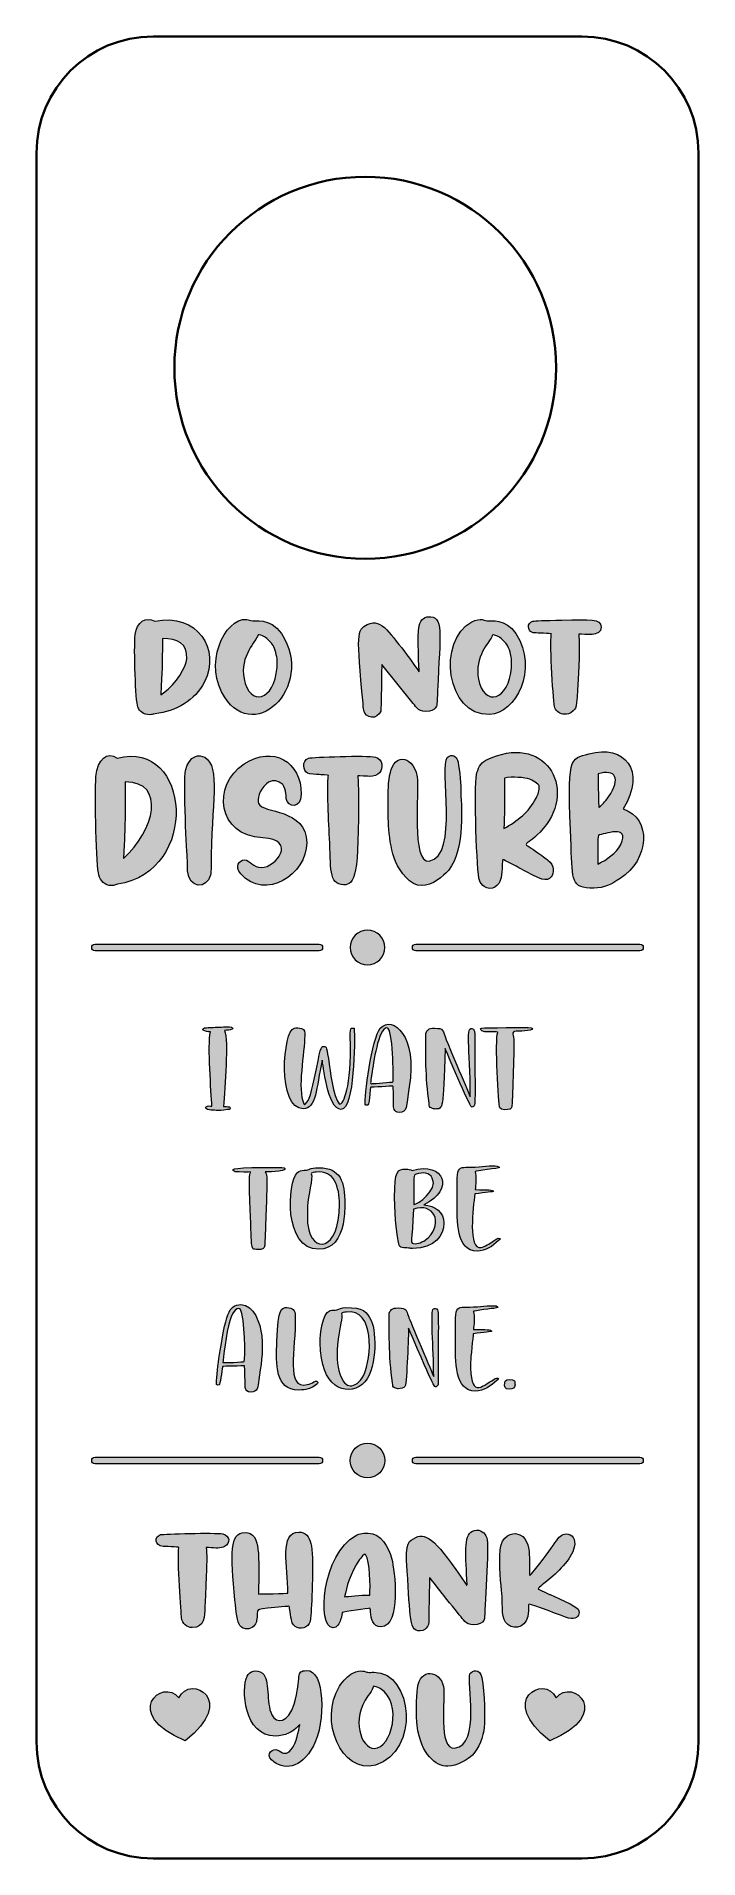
# Model space of a CAD drawing. Header units: inches. Extents: x 36 to 324, y 36 to 828.
import ezdxf

# ---------------------------------------------------------------- set-up
doc = ezdxf.new("R2010")
doc.units = ezdxf.units.IN
doc.header["$MEASUREMENT"] = 0
doc.layers.add('_U+0421_U+043B_U+043E_U+0439 1', color=7, linetype='Continuous')

msp = doc.modelspace()

# ---------------------------------------------------------------- hatches: boundary and pattern name
at = {"layer": '_U+0421_U+043B_U+043E_U+0439 1', "true_color": 0xffffff}
h = msp.add_hatch(color=7, dxfattribs=at)
h.dxf.hatch_style = 2
edge = h.paths.add_edge_path()
edge.add_spline(control_points=[(187.5, 432), (187.5, 427.86), (184.14, 424.5), (180, 424.5), (175.86, 424.5), (172.5, 427.86), (172.5, 432), (172.5, 436.14), (175.86, 439.5), (180, 439.5), (184.14, 439.5), (187.5, 436.14), (187.5, 432)], knot_values=[0, 0, 0, 0, 1, 1, 1, 2, 2, 2, 3, 3, 3, 4, 4, 4, 4], degree=3, periodic=1)
edge = h.paths.add_edge_path()
edge.add_spline(control_points=[(298.47, 433.5), (298.47, 433.5), (201.03, 433.5), (201.03, 433.5), (199.04, 433.5), (199.05, 430.5), (201.03, 430.5), (201.03, 430.5), (298.47, 430.5), (298.47, 430.5), (300.46, 430.5), (300.45, 433.5), (298.47, 433.5)], knot_values=[0, 0, 0, 0, 1, 1, 1, 2, 2, 2, 3, 3, 3, 4, 4, 4, 4], degree=3, periodic=1)
edge = h.paths.add_edge_path()
edge.add_spline(control_points=[(158.97, 433.5), (158.97, 433.5), (61.53, 433.5), (61.53, 433.5), (59.54, 433.5), (59.55, 430.5), (61.53, 430.5), (61.53, 430.5), (158.97, 430.5), (158.97, 430.5), (160.96, 430.5), (160.95, 433.5), (158.97, 433.5)], knot_values=[0, 0, 0, 0, 1, 1, 1, 2, 2, 2, 3, 3, 3, 4, 4, 4, 4], degree=3, periodic=1)
edge = h.paths.add_edge_path()
edge.add_spline(control_points=[(180, 216.52), (175.86, 216.52), (172.5, 213.16), (172.5, 209.02), (172.5, 204.88), (175.86, 201.52), (180, 201.52), (184.14, 201.52), (187.5, 204.88), (187.5, 209.02), (187.5, 213.16), (184.14, 216.52), (180, 216.52)], knot_values=[0, 0, 0, 0, 1, 1, 1, 2, 2, 2, 3, 3, 3, 4, 4, 4, 4], degree=3, periodic=1)
edge = h.paths.add_edge_path()
edge.add_spline(control_points=[(298.47, 210.52), (298.47, 210.52), (201.03, 210.52), (201.03, 210.52), (199.04, 210.52), (199.05, 207.52), (201.03, 207.52), (201.03, 207.52), (298.47, 207.52), (298.47, 207.52), (300.46, 207.52), (300.45, 210.52), (298.47, 210.52)], knot_values=[0, 0, 0, 0, 1, 1, 1, 2, 2, 2, 3, 3, 3, 4, 4, 4, 4], degree=3, periodic=1)
edge = h.paths.add_edge_path()
edge.add_spline(control_points=[(158.97, 210.52), (158.97, 210.52), (61.53, 210.52), (61.53, 210.52), (59.54, 210.52), (59.55, 207.52), (61.53, 207.52), (61.53, 207.52), (158.97, 207.52), (158.97, 207.52), (160.96, 207.52), (160.95, 210.52), (158.97, 210.52)], knot_values=[0, 0, 0, 0, 1, 1, 1, 2, 2, 2, 3, 3, 3, 4, 4, 4, 4], degree=3, periodic=1)
edge = h.paths.add_edge_path()
edge.add_spline(control_points=[(68.6, 458.92), (70.14, 458.92), (69.81, 459.3), (71.24, 459.46), (107.36, 465.04), (103.08, 522.62), (71.14, 514.33), (66.8, 517.38), (62.6, 513.9), (61.91, 506.35), (61.14, 497.9), (62.18, 466.3), (63.12, 463.63), (63.92, 460.87), (65.76, 458.92), (68.6, 458.92)], knot_values=[0, 0, 0, 0, 1, 1, 1, 2, 2, 2, 3, 3, 3, 4, 4, 4, 5, 5, 5, 5], degree=3, periodic=1)
edge = h.paths.add_edge_path()
edge.add_spline(control_points=[(73.85, 470.72), (74.7, 488.11), (74.63, 487.1), (74.63, 503.97), (92.55, 503.97), (87.32, 482.77), (73.85, 470.72)], knot_values=[0, 0, 0, 0, 1, 1, 1, 2, 2, 2, 2], degree=3, periodic=1)
edge = h.paths.add_edge_path()
edge.add_spline(control_points=[(111.7, 463.42), (111.9, 464.3), (112.01, 465.63), (112.01, 467.42), (112.01, 494.77), (116.25, 510.36), (109.2, 514.66), (107.09, 515.99), (102.45, 515.87), (100.85, 508.88), (99.78, 504.5), (101.48, 470.86), (101.63, 470.76), (101.63, 470.76), (101.73, 465.71), (101.75, 465.36), (102.13, 457.33), (110.28, 457.39), (111.7, 463.42)], knot_values=[0, 0, 0, 0, 1, 1, 1, 2, 2, 2, 3, 3, 3, 4, 4, 4, 5, 5, 5, 6, 6, 6, 6], degree=3, periodic=1)
edge = h.paths.add_edge_path()
edge.add_spline(control_points=[(153.58, 477.53), (153.58, 492.53), (134.18, 490.26), (132.64, 494.53), (132.01, 496.45), (132.7, 500.19), (136.13, 503.19), (138.58, 505.1), (140.19, 504.71), (142.37, 503.42), (144.61, 502.09), (144.59, 497.8), (144.69, 496.8), (145.08, 492.81), (151.14, 492.01), (151.2, 498.69), (151.2, 512.66), (138.97, 520.04), (126.37, 511.81), (112.2, 502.56), (114.62, 480.35), (134.43, 479.72), (149.65, 478.81), (140.17, 466.76), (133.84, 466.76), (130.31, 466.76), (128.86, 470.06), (126.44, 470.06), (124.24, 470.06), (122.03, 467.24), (124.94, 464), (135.45, 452.04), (153.58, 463.78), (153.58, 477.53)], knot_values=[0, 0, 0, 0, 1, 1, 1, 2, 2, 2, 3, 3, 3, 4, 4, 4, 5, 5, 5, 6, 6, 6, 7, 7, 7, 8, 8, 8, 9, 9, 9, 10, 10, 10, 11, 11, 11, 11], degree=3, periodic=1)
edge = h.paths.add_edge_path()
edge.add_spline(control_points=[(169.63, 459.25), (174.62, 459.25), (176.29, 462.83), (176.04, 500.78), (176.03, 503.02), (175.83, 506.56), (175.83, 506.61), (175.88, 506.67), (180.65, 506.37), (180.76, 506.37), (184.91, 506.37), (186.68, 508.79), (186.24, 511.65), (185.95, 513.27), (185.04, 514.3), (183.5, 514.74), (179.9, 515.61), (155.87, 514.73), (154.4, 514.29), (151.24, 513.09), (152.02, 508.84), (153.89, 507.77), (154.82, 507.24), (157.72, 507.2), (159, 507.15), (159.29, 507.14), (162.98, 507.03), (162.98, 506.74), (162.98, 506.74), (163.01, 506.7), (163.01, 506.7), (162.41, 505.17), (162.9, 488.5), (163.47, 479.55), (164.13, 466.96), (163, 459.25), (169.63, 459.25)], knot_values=[0, 0, 0, 0, 1, 1, 1, 2, 2, 2, 3, 3, 3, 4, 4, 4, 5, 5, 5, 6, 6, 6, 7, 7, 7, 8, 8, 8, 9, 9, 9, 10, 10, 10, 11, 11, 11, 12, 12, 12, 12], degree=3, periodic=1)
edge = h.paths.add_edge_path()
edge.add_spline(control_points=[(203.65, 458.88), (207.95, 458.88), (213.13, 462.95), (215.18, 465.52), (222.92, 475.22), (220.58, 494.48), (220.58, 500.92), (220.58, 503.64), (219.78, 511.78), (219.11, 513.46), (218.64, 514.65), (216.84, 516.68), (214.71, 514.54), (211.04, 510.89), (219.98, 471.53), (206.81, 469.57), (198.87, 468.32), (202.65, 500.02), (201.56, 506.2), (200.56, 511.87), (197.51, 513.79), (195.33, 513.79), (188.54, 513.79), (189, 501.06), (188.97, 494.16), (188.97, 489.98), (188.7, 477.73), (192.23, 469.36), (194.35, 464.66), (198.51, 458.88), (203.65, 458.88)], knot_values=[0, 0, 0, 0, 1, 1, 1, 2, 2, 2, 3, 3, 3, 4, 4, 4, 5, 5, 5, 6, 6, 6, 7, 7, 7, 8, 8, 8, 9, 9, 9, 10, 10, 10, 10], degree=3, periodic=1)
edge = h.paths.add_edge_path()
edge.add_spline(control_points=[(233.12, 457.69), (235.03, 457.69), (236.1, 458.52), (237.06, 459.87), (238.54, 461.74), (238.32, 464.66), (238.78, 469.65), (238.81, 470.01), (238.84, 470.2), (238.86, 470.23), (239.29, 470.23), (245.43, 466.85), (245.81, 466.64), (255.66, 461.24), (257.98, 460.38), (259.87, 462.68), (261.16, 464.26), (261.53, 467.56), (258.46, 469.98), (257.7, 470.61), (255.9, 471.92), (253.05, 473.9), (246.09, 478.85), (248.84, 474.68), (256.47, 483.74), (271.63, 501.73), (256.72, 525.75), (231.45, 513.4), (229.12, 512.25), (227.94, 509.62), (227.37, 507.07), (226.32, 501.93), (227.5, 463.8), (228.65, 461.23), (229.68, 458.75), (231.55, 457.69), (233.12, 457.69)], knot_values=[0, 0, 0, 0, 1, 1, 1, 2, 2, 2, 3, 3, 3, 4, 4, 4, 5, 5, 5, 6, 6, 6, 7, 7, 7, 8, 8, 8, 9, 9, 9, 10, 10, 10, 11, 11, 11, 12, 12, 12, 12], degree=3, periodic=1)
edge = h.paths.add_edge_path()
edge.add_spline(control_points=[(239.35, 483.72), (239.62, 489.55), (239.58, 495.02), (239.58, 505.58), (243.07, 506.47), (248.31, 505.85), (250.54, 505.13), (251.41, 504.83), (254.56, 503.14), (254.63, 502.22), (254.78, 500.09), (254.3, 498.77), (253.31, 496.92), (250.11, 490.62), (245.3, 487.17), (239.35, 483.72)], knot_values=[0, 0, 0, 0, 1, 1, 1, 2, 2, 2, 3, 3, 3, 4, 4, 4, 5, 5, 5, 5], degree=3, periodic=1)
edge = h.paths.add_edge_path()
edge.add_spline(control_points=[(278.39, 457.81), (282.93, 457.81), (286.14, 459.46), (289.87, 461.94), (302.63, 470.14), (303.79, 488.24), (291.21, 492.22), (301.52, 509.06), (291.77, 520.44), (276.3, 516.15), (267.86, 513.86), (266.84, 516.12), (268.53, 476.05), (269.2, 460.98), (268.39, 457.81), (278.39, 457.81)], knot_values=[0, 0, 0, 0, 1, 1, 1, 2, 2, 2, 3, 3, 3, 4, 4, 4, 5, 5, 5, 5], degree=3, periodic=1)
edge = h.paths.add_edge_path()
edge.add_spline(control_points=[(280.18, 468.29), (280.18, 476.26), (279.94, 480.96), (280.67, 480.96), (282.39, 480.96), (294.55, 485.94), (290.13, 476.75), (288.08, 472.94), (284.23, 470.14), (280.18, 468.29)], knot_values=[0, 0, 0, 0, 1, 1, 1, 2, 2, 2, 3, 3, 3, 3], degree=3, periodic=1)
edge = h.paths.add_edge_path()
edge.add_spline(control_points=[(280.96, 493.14), (280.72, 492.94), (280.59, 492.83), (280.57, 492.83), (280.33, 501.6), (280.28, 506.48), (280.28, 507.48), (287.75, 509.66), (290.52, 505.63), (284.8, 497.52), (283.05, 495.05), (281.97, 494.02), (280.96, 493.14)], knot_values=[0, 0, 0, 0, 1, 1, 1, 2, 2, 2, 3, 3, 3, 4, 4, 4, 4], degree=3, periodic=1)
edge = h.paths.add_edge_path()
edge.add_spline(control_points=[(85.17, 533.18), (86.71, 533.18), (86.13, 533.43), (87.63, 533.57), (96.59, 534.66), (105.04, 539.43), (109.1, 547.41), (116.13, 561.67), (106.03, 577.63), (87.54, 573.84), (83.61, 576.01), (79.62, 573.65), (78.97, 567.98), (78.26, 561.86), (79.21, 538.61), (80.09, 536.63), (80.86, 534.53), (82.62, 533.18), (85.17, 533.18)], knot_values=[0, 0, 0, 0, 1, 1, 1, 2, 2, 2, 3, 3, 3, 4, 4, 4, 5, 5, 5, 6, 6, 6, 6], degree=3, periodic=1)
edge = h.paths.add_edge_path()
edge.add_spline(control_points=[(91.29, 542.71), (91.29, 542.71), (90.05, 541.84), (90.05, 541.84), (90.75, 553.27), (90.78, 553.02), (90.78, 566.24), (97.38, 566.24), (101.7, 564.17), (101.36, 557.53), (101.19, 554.15), (96.99, 546.52), (91.29, 542.71)], knot_values=[0, 0, 0, 0, 1, 1, 1, 2, 2, 2, 3, 3, 3, 4, 4, 4, 4], degree=3, periodic=1)
edge = h.paths.add_edge_path()
edge.add_spline(control_points=[(142.57, 568.45), (137.35, 575.86), (130.95, 573.41), (129.28, 574.17), (119.58, 577.88), (108.93, 557.92), (116.53, 543.2), (129.25, 518.38), (157.8, 544.9), (142.57, 568.45)], knot_values=[0, 0, 0, 0, 1, 1, 1, 2, 2, 2, 3, 3, 3, 3], degree=3, periodic=1)
edge = h.paths.add_edge_path()
edge.add_spline(control_points=[(126.8, 546.77), (123.58, 557.54), (130.8, 564.06), (132.1, 567.24), (132.16, 567.41), (132.32, 567.86), (132.49, 567.89), (132.77, 567.93), (134.11, 567.65), (135.22, 566.99), (136.29, 566.32), (138.2, 564.46), (138.91, 563.33), (139.75, 561.86), (140.67, 558.62), (140.71, 556.61), (141.05, 540.53), (130.16, 536.1), (126.8, 546.77)], knot_values=[0, 0, 0, 0, 1, 1, 1, 2, 2, 2, 3, 3, 3, 4, 4, 4, 5, 5, 5, 6, 6, 6, 6], degree=3, periodic=1)
edge = h.paths.add_edge_path()
edge.add_spline(control_points=[(185.76, 534.78), (185.94, 535.14), (186.14, 554.93), (186.25, 555.04), (186.25, 555.04), (199.92, 538.11), (199.92, 538.11), (201.24, 536.31), (202.43, 534.09), (206.9, 534.75), (208.39, 535), (209.42, 535.7), (209.99, 536.87), (210.18, 537.19), (210.22, 538.13), (210.23, 538.51), (211.32, 566.65), (213.37, 575.23), (207.57, 575.74), (205.18, 576.05), (203.03, 574.7), (202.42, 571.81), (201.63, 567.99), (202.48, 551.8), (202.48, 551.8), (202.48, 551.8), (192.99, 565.32), (188.4, 570.08), (185.67, 572.78), (183.26, 573.99), (179.91, 572.43), (175.21, 570.22), (175.3, 568.09), (178.06, 538.2), (178.16, 537.05), (178.17, 536.21), (178.35, 535.04), (178.9, 531.46), (184.44, 530.81), (185.76, 534.78)], knot_values=[0, 0, 0, 0, 1, 1, 1, 2, 2, 2, 3, 3, 3, 4, 4, 4, 5, 5, 5, 6, 6, 6, 7, 7, 7, 8, 8, 8, 9, 9, 9, 10, 10, 10, 11, 11, 11, 12, 12, 12, 13, 13, 13, 13], degree=3, periodic=1)
edge = h.paths.add_edge_path()
edge.add_spline(control_points=[(233.09, 533.3), (244.3, 533.69), (254.65, 552.82), (244.55, 568.45), (239.81, 575.15), (233.69, 573.93), (232.4, 573.93), (231.24, 573.93), (229.34, 575.56), (225.35, 573.59), (210.13, 565.51), (214.26, 532.61), (233.09, 533.3)], knot_values=[0, 0, 0, 0, 1, 1, 1, 2, 2, 2, 3, 3, 3, 4, 4, 4, 4], degree=3, periodic=1)
edge = h.paths.add_edge_path()
edge.add_spline(control_points=[(228.77, 546.77), (225.73, 556.93), (232.32, 564.13), (233.36, 565.84), (233.88, 566.7), (234.28, 567.72), (234.28, 567.72), (234.59, 568.24), (236.67, 567.31), (237.19, 566.99), (237.73, 566.65), (238.4, 566.09), (239.19, 565.31), (240.73, 563.79), (241.5, 562.87), (242.37, 558.97), (242.61, 557.89), (242.67, 557.39), (242.68, 556.61), (243.02, 540.79), (232.21, 535.84), (228.77, 546.77)], knot_values=[0, 0, 0, 0, 1, 1, 1, 2, 2, 2, 3, 3, 3, 4, 4, 4, 5, 5, 5, 6, 6, 6, 7, 7, 7, 7], degree=3, periodic=1)
edge = h.paths.add_edge_path()
edge.add_spline(control_points=[(265.75, 533.42), (266.75, 533.42), (267.93, 533.32), (269.44, 534.8), (271.14, 536.45), (270.96, 536.47), (271.96, 554.37), (272.32, 564.51), (271.87, 566.93), (271.87, 568.17), (271.89, 568.2), (271.96, 568.2), (272.08, 568.2), (274.28, 568.2), (281.59, 566.84), (281.59, 571.26), (281.59, 575.01), (277.07, 574.57), (264.54, 574.32), (256.93, 574.16), (252.74, 573.99), (251.97, 573.81), (249.06, 572.93), (249.74, 569.82), (251.5, 569.02), (251.82, 568.88), (252.33, 568.78), (253.03, 568.72), (253.27, 568.7), (259.94, 568.49), (259.94, 568.27), (259.94, 568.27), (259.97, 568.24), (259.97, 568.24), (259.97, 568.24), (259.94, 568.17), (259.94, 568.17), (259.2, 563.8), (260.81, 537.55), (261.51, 536.15), (262.22, 534.63), (263.75, 533.42), (265.75, 533.42)], knot_values=[0, 0, 0, 0, 1, 1, 1, 2, 2, 2, 3, 3, 3, 4, 4, 4, 5, 5, 5, 6, 6, 6, 7, 7, 7, 8, 8, 8, 9, 9, 9, 10, 10, 10, 11, 11, 11, 12, 12, 12, 13, 13, 13, 14, 14, 14, 14], degree=3, periodic=1)
edge = h.paths.add_edge_path()
edge.add_spline(control_points=[(98, 105.87), (90.78, 114.96), (72.58, 98.71), (100.73, 87.22), (100.73, 87.22), (100.73, 87.22), (100.73, 87.22), (123.7, 104.79), (102.92, 116.43), (98, 105.87)], knot_values=[0, 0, 0, 0, 1, 1, 1, 2, 2, 2, 3, 3, 3, 3], degree=3, periodic=1)
edge = h.paths.add_edge_path()
edge.add_spline(control_points=[(259.27, 87.22), (259.27, 87.22), (259.27, 87.22), (259.27, 87.22), (287.42, 98.71), (269.23, 114.96), (262, 105.87), (257.09, 116.42), (236.23, 104.84), (259.27, 87.22)], knot_values=[0, 0, 0, 0, 1, 1, 1, 2, 2, 2, 3, 3, 3, 3], degree=3, periodic=1)
edge = h.paths.add_edge_path()
edge.add_spline(control_points=[(121.32, 397.11), (121.12, 397.74), (118.92, 397.51), (118.21, 397.49), (116.13, 397.42), (113.13, 397.28), (111.28, 397.19), (110.87, 397.17), (109.01, 397.19), (108.67, 396.86), (108.42, 396.7), (108.29, 396.37), (108.58, 396.13), (109.37, 395.46), (110.61, 395.41), (111.7, 395.37), (110.34, 389.34), (112.03, 369.11), (112.36, 362.97), (111.51, 363.1), (110.45, 363.41), (109.8, 362.71), (109.71, 362.62), (109.67, 362.51), (109.67, 362.41), (109.66, 362.4), (109.66, 362.39), (109.66, 362.38), (109.66, 362.32), (109.67, 362.25), (109.7, 362.19), (109.71, 362.17), (109.7, 362.17), (109.71, 362.15), (109.91, 361.65), (110.65, 361.39), (111.94, 361.36), (113.01, 361.36), (114.46, 360.82), (119.16, 361.52), (119.77, 361.61), (120.08, 361.69), (120.08, 361.78), (120.08, 361.79), (120.07, 361.79), (120.07, 361.8), (120.35, 362.02), (120.38, 362.56), (119.92, 362.69), (119.13, 362.9), (118.19, 362.85), (117.34, 362.84), (117.88, 371.57), (119.7, 391.36), (117.83, 395.92), (118.91, 396.21), (120.11, 396), (121.17, 396.45), (121.48, 396.59), (121.48, 396.89), (121.32, 397.11)], knot_values=[0, 0, 0, 0, 1, 1, 1, 2, 2, 2, 3, 3, 3, 4, 4, 4, 5, 5, 5, 6, 6, 6, 7, 7, 7, 8, 8, 8, 9, 9, 9, 10, 10, 10, 11, 11, 11, 12, 12, 12, 13, 13, 13, 14, 14, 14, 15, 15, 15, 16, 16, 16, 17, 17, 17, 18, 18, 18, 19, 19, 19, 20, 20, 20, 20], degree=3, periodic=1)
edge = h.paths.add_edge_path()
edge.add_spline(control_points=[(168.57, 361.65), (174.32, 361.65), (174.61, 391.7), (174.18, 396.98), (174.18, 396.98), (172.99, 396.98), (172.99, 396.98), (172.12, 396.59), (172.62, 390.6), (172.62, 388.52), (172.62, 369.1), (168.91, 362.85), (167.69, 364.09), (165.11, 366.5), (163.45, 380.24), (163.34, 381.24), (162.23, 388.69), (162.13, 388.94), (161.09, 388.94), (159.95, 388.94), (159.92, 390.13), (157.8, 379.22), (155.41, 367.64), (154.74, 365.81), (153.04, 364.05), (152.59, 363.59), (152.57, 363.65), (152.35, 364.1), (149.28, 370.21), (152.7, 386.59), (152.7, 393.81), (152.7, 395.29), (152.7, 396.27), (151.33, 396.79), (150.5, 397.11), (148.84, 397.11), (148.14, 396.98), (143.28, 396.03), (140.43, 361.9), (152.09, 361.9), (157.64, 361.9), (157.75, 370.61), (160.23, 383), (160.23, 383), (160.25, 383.03), (160.25, 383.03), (160.25, 383.03), (160.3, 382.95), (160.3, 382.95), (160.63, 381.95), (162.47, 361.65), (168.57, 361.65)], knot_values=[0, 0, 0, 0, 1, 1, 1, 2, 2, 2, 3, 3, 3, 4, 4, 4, 5, 5, 5, 6, 6, 6, 7, 7, 7, 8, 8, 8, 9, 9, 9, 10, 10, 10, 11, 11, 11, 12, 12, 12, 13, 13, 13, 14, 14, 14, 15, 15, 15, 16, 16, 16, 17, 17, 17, 17], degree=3, periodic=1)
edge = h.paths.add_edge_path()
edge.add_spline(control_points=[(193.79, 360.32), (197.4, 360.32), (196.85, 362.51), (198.15, 371.38), (201.93, 393.44), (190.9, 402.9), (185.58, 396.88), (181.92, 393.08), (178.47, 366.29), (179, 363.63), (179.08, 363.48), (179.29, 363.41), (179.62, 363.41), (180.62, 363.41), (180.64, 364.32), (181.19, 370.29), (181.24, 370.83), (181.36, 371.24), (181.38, 371.28), (181.59, 371.28), (190.8, 371.72), (191.05, 371.77), (191.28, 371.77), (191.34, 364.18), (191.35, 363.96), (191.38, 362.49), (191.19, 360.32), (193.79, 360.32)], knot_values=[0, 0, 0, 0, 1, 1, 1, 2, 2, 2, 3, 3, 3, 4, 4, 4, 5, 5, 5, 6, 6, 6, 7, 7, 7, 8, 8, 8, 9, 9, 9, 9], degree=3, periodic=1)
edge = h.paths.add_edge_path()
edge.add_spline(control_points=[(182.12, 372.82), (181.11, 372.77), (181.15, 372.23), (181.92, 377.14), (182.57, 381.33), (184.61, 397.08), (188.48, 397.08), (191.18, 397.08), (191.25, 375.24), (191.1, 373.87), (191.08, 373.68), (191.06, 373.53), (190.88, 373.53), (190.87, 373.53), (182.71, 372.85), (182.12, 372.82)], knot_values=[0, 0, 0, 0, 1, 1, 1, 2, 2, 2, 3, 3, 3, 4, 4, 4, 5, 5, 5, 5], degree=3, periodic=1)
edge = h.paths.add_edge_path()
edge.add_spline(control_points=[(209.37, 361.8), (212.98, 361.8), (212.92, 361.44), (213.77, 388.12), (214.13, 387.29), (224.37, 363.09), (225.2, 362.74), (227.33, 362.13), (226.71, 364.48), (226.71, 388), (226.71, 391.02), (226.87, 396.08), (226.06, 396.51), (222.29, 398.53), (224.68, 389.24), (224.68, 367.1), (224.66, 367.11), (214.92, 390.2), (214.91, 390.23), (212.77, 395.17), (213.41, 396.7), (210.61, 396.86), (206.68, 397.08), (206.31, 396.67), (205.31, 394.6), (205.31, 386.76), (205.18, 375.59), (206.75, 364.34), (206.96, 362.83), (206.83, 362.62), (207.65, 362.25), (208.55, 361.83), (209.02, 361.8), (209.37, 361.8)], knot_values=[0, 0, 0, 0, 1, 1, 1, 2, 2, 2, 3, 3, 3, 4, 4, 4, 5, 5, 5, 6, 6, 6, 7, 7, 7, 8, 8, 8, 9, 9, 9, 10, 10, 10, 11, 11, 11, 11], degree=3, periodic=1)
edge = h.paths.add_edge_path()
edge.add_spline(control_points=[(241.95, 361.78), (241.97, 361.78), (241.99, 361.79), (242, 361.8), (242.46, 362.01), (242.59, 362.24), (242.71, 362.73), (243.13, 364.46), (243.7, 386.63), (243.65, 391.36), (243.62, 393.71), (242.21, 395.49), (244.67, 395.59), (244.97, 395.6), (251.9, 395.71), (251.75, 396.73), (251.73, 396.89), (251.33, 397.09), (251.13, 397.13), (250, 397.35), (230.57, 397.1), (229.73, 396.98), (229.37, 396.91), (229.19, 396.82), (229.19, 396.68), (229.19, 396.42), (229.37, 395.8), (230.19, 395.57), (232.27, 394.96), (236.87, 395.61), (236.66, 395.11), (235.34, 392.06), (237, 363.29), (237.49, 362.29), (238.01, 361.22), (241.08, 361.34), (241.95, 361.78)], knot_values=[0, 0, 0, 0, 1, 1, 1, 2, 2, 2, 3, 3, 3, 4, 4, 4, 5, 5, 5, 6, 6, 6, 7, 7, 7, 8, 8, 8, 9, 9, 9, 10, 10, 10, 11, 11, 11, 12, 12, 12, 12], degree=3, periodic=1)
edge = h.paths.add_edge_path()
edge.add_spline(control_points=[(134.39, 300.98), (134.41, 300.98), (134.42, 300.99), (134.44, 301.01), (135.44, 301.46), (135.36, 303.2), (135.47, 306.09), (136.44, 333.3), (136.57, 332.31), (135.63, 334.33), (135.57, 334.46), (135.54, 334.53), (135.54, 334.54), (135.54, 334.55), (144.19, 334.32), (144.19, 335.94), (144.19, 336.52), (141.58, 336.43), (141, 336.43), (121.68, 336.43), (120.19, 335.81), (122.07, 334.71), (122.35, 334.51), (122.64, 334.47), (122.99, 334.44), (123.5, 334.41), (129.17, 334.42), (129.17, 334.42), (129.17, 334.42), (128.38, 334.18), (128.7, 326.26), (129.73, 302.19), (129.01, 301.18), (130.95, 300.81), (131.66, 300.6), (133.72, 300.65), (134.39, 300.98)], knot_values=[0, 0, 0, 0, 1, 1, 1, 2, 2, 2, 3, 3, 3, 4, 4, 4, 5, 5, 5, 6, 6, 6, 7, 7, 7, 8, 8, 8, 9, 9, 9, 10, 10, 10, 11, 11, 11, 12, 12, 12, 12], degree=3, periodic=1)
edge = h.paths.add_edge_path()
edge.add_spline(control_points=[(158.78, 300.84), (165.11, 300.84), (168.02, 305.61), (169.35, 311.74), (169.87, 314.7), (170.14, 317.66), (170.14, 320.65), (170.14, 330.12), (168.3, 336.28), (158.9, 336.28), (154.15, 336.28), (155.37, 335.2), (152.5, 335.2), (151.23, 335.17), (150.39, 334.99), (149.5, 334.18), (145.2, 329.87), (143.3, 300.84), (158.78, 300.84)], knot_values=[0, 0, 0, 0, 1, 1, 1, 2, 2, 2, 3, 3, 3, 4, 4, 4, 5, 5, 5, 6, 6, 6, 6], degree=3, periodic=1)
edge = h.paths.add_edge_path()
edge.add_spline(control_points=[(153.98, 311.48), (153.78, 312.91), (153.88, 318.41), (153.93, 319.55), (154.12, 323.82), (156.37, 332.02), (155.56, 333.63), (155.32, 334.11), (157.14, 334.33), (157.67, 334.4), (165.44, 335.4), (167.81, 327.94), (167.81, 320.33), (167.81, 299.78), (155.81, 298.53), (153.98, 311.48)], knot_values=[0, 0, 0, 0, 1, 1, 1, 2, 2, 2, 3, 3, 3, 4, 4, 4, 5, 5, 5, 5], degree=3, periodic=1)
edge = h.paths.add_edge_path()
edge.add_spline(control_points=[(199.63, 301.18), (209.35, 301.18), (213.26, 307.02), (213.26, 312.12), (213.26, 317.21), (209.4, 319.54), (204.45, 320.16), (218.31, 326.65), (213.25, 339.17), (199.48, 335.1), (198.48, 335.46), (197.99, 335.69), (196.56, 335.69), (193, 335.69), (191.78, 335.11), (191.78, 323.45), (191.78, 313.48), (193.12, 306.55), (193.57, 303.23), (193.77, 301.13), (196.09, 301.49), (197.81, 301.37), (198.81, 301.29), (198.27, 301.22), (199.63, 301.18)], knot_values=[0, 0, 0, 0, 1, 1, 1, 2, 2, 2, 3, 3, 3, 4, 4, 4, 5, 5, 5, 6, 6, 6, 7, 7, 7, 8, 8, 8, 8], degree=3, periodic=1)
edge = h.paths.add_edge_path()
edge.add_spline(control_points=[(200.81, 303.24), (198.03, 303.24), (199.53, 303.71), (200, 318.32), (208.89, 321.13), (212.9, 312.6), (206.4, 305.87), (204.97, 304.38), (202.44, 303.24), (200.81, 303.24)], knot_values=[0, 0, 0, 0, 1, 1, 1, 2, 2, 2, 3, 3, 3, 3], degree=3, periodic=1)
edge = h.paths.add_edge_path()
edge.add_spline(control_points=[(200.24, 320.3), (200.24, 320.3), (200.22, 320.33), (200.22, 320.33), (200.07, 320.33), (200.13, 321.78), (200.13, 321.92), (200.33, 332.46), (199.71, 333.16), (201.12, 333.52), (204.06, 334.28), (206.97, 334.44), (208.17, 331.71), (210.79, 326.44), (201.55, 320.3), (200.24, 320.3)], knot_values=[0, 0, 0, 0, 1, 1, 1, 2, 2, 2, 3, 3, 3, 4, 4, 4, 5, 5, 5, 5], degree=3, periodic=1)
edge = h.paths.add_edge_path()
edge.add_spline(control_points=[(227.76, 299.99), (231.33, 299.99), (234.38, 302.21), (237.04, 304.61), (237.46, 304.98), (237.69, 305.21), (237.74, 305.29), (237.74, 305.38), (237.74, 305.43), (237.56, 305.51), (236.56, 305.94), (235.89, 305.28), (234.59, 304.35), (233.19, 303.29), (231.02, 301.95), (229.4, 301.63), (223.67, 300.35), (225.84, 319.09), (226.75, 324.86), (231.52, 325.57), (234.74, 325.89), (234.74, 325.89), (234.74, 326.89), (232.24, 326.66), (226.85, 326.74), (227, 328.42), (227.46, 332.9), (226.8, 334.45), (226.8, 334.45), (226.78, 334.48), (226.78, 334.48), (226.78, 335.11), (237.44, 335.89), (237.44, 336.38), (237.15, 337.53), (232.37, 337.01), (228.56, 336.68), (218.55, 335.7), (218.96, 339.78), (218.96, 322.33), (218.96, 313.12), (218.47, 299.99), (227.76, 299.99)], knot_values=[0, 0, 0, 0, 1, 1, 1, 2, 2, 2, 3, 3, 3, 4, 4, 4, 5, 5, 5, 6, 6, 6, 7, 7, 7, 8, 8, 8, 9, 9, 9, 10, 10, 10, 11, 11, 11, 12, 12, 12, 13, 13, 13, 14, 14, 14, 14], degree=3, periodic=1)
edge = h.paths.add_edge_path()
edge.add_spline(control_points=[(129.18, 238.73), (132.48, 238.73), (132.28, 240.96), (132.72, 244.12), (133.51, 249.91), (134.83, 255.55), (133.97, 263.16), (133.33, 268.76), (130.77, 276.77), (124.95, 276.77), (119.48, 276.77), (118.47, 272.85), (115.35, 253.31), (114.75, 249.5), (114.19, 243.04), (114.39, 242.04), (114.54, 241.77), (115.21, 241.77), (115.44, 241.89), (115.53, 241.94), (115.6, 242.04), (115.65, 242.19), (116.05, 243.14), (116.92, 249.94), (116.92, 249.94), (117.1, 249.94), (126.23, 250.14), (126.44, 250.18), (126.65, 250.18), (126.78, 241.04), (126.8, 240.82), (126.9, 239.4), (127.92, 238.73), (129.18, 238.73)], knot_values=[0, 0, 0, 0, 1, 1, 1, 2, 2, 2, 3, 3, 3, 4, 4, 4, 5, 5, 5, 6, 6, 6, 7, 7, 7, 8, 8, 8, 9, 9, 9, 10, 10, 10, 11, 11, 11, 11], degree=3, periodic=1)
edge = h.paths.add_edge_path()
edge.add_spline(control_points=[(117.11, 251.59), (117.11, 252.59), (118.7, 264.96), (120.07, 269.73), (121.51, 274.78), (123.96, 275.74), (124.77, 274.69), (126.61, 271.58), (126.93, 252.65), (126.41, 252), (126.35, 251.92), (117.11, 251.38), (117.11, 251.59)], knot_values=[0, 0, 0, 0, 1, 1, 1, 2, 2, 2, 3, 3, 3, 4, 4, 4, 4], degree=3, periodic=1)
edge = h.paths.add_edge_path()
edge.add_spline(control_points=[(150.08, 239.64), (151.86, 239.64), (152.85, 239.79), (154.17, 240.14), (155.38, 240.45), (158.46, 242.08), (158.46, 242.9), (158.46, 243.31), (157.63, 243.86), (156.71, 243.15), (155.98, 242.6), (154.88, 242.33), (153.81, 242.04), (144.16, 239.73), (148.82, 256.99), (148.61, 271.8), (148.58, 274.4), (147.53, 275.49), (144.9, 275.49), (142.94, 275.49), (141.01, 275.66), (140.57, 260.94), (140.24, 250.64), (139.83, 239.64), (150.08, 239.64)], knot_values=[0, 0, 0, 0, 1, 1, 1, 2, 2, 2, 3, 3, 3, 4, 4, 4, 5, 5, 5, 6, 6, 6, 7, 7, 7, 8, 8, 8, 8], degree=3, periodic=1)
edge = h.paths.add_edge_path()
edge.add_spline(control_points=[(177.74, 241.99), (184.28, 247.53), (184.03, 264.6), (181.63, 269.82), (179.74, 273.72), (178.19, 275.61), (170.41, 275.46), (168.62, 275.43), (167.73, 274.71), (166.73, 274.5), (165.73, 274.29), (164.87, 274.54), (163.73, 274.15), (160.16, 272.94), (159.44, 263.91), (159.44, 260.13), (159.43, 240.73), (170.53, 236.76), (177.74, 241.99)], knot_values=[0, 0, 0, 0, 1, 1, 1, 2, 2, 2, 3, 3, 3, 4, 4, 4, 5, 5, 5, 6, 6, 6, 6], degree=3, periodic=1)
edge = h.paths.add_edge_path()
edge.add_spline(control_points=[(172.52, 241.47), (169.23, 241.47), (165.38, 248.71), (167.22, 261.71), (167.93, 266.72), (169.26, 271.51), (168.63, 272.78), (168.39, 273.26), (170.2, 273.48), (170.73, 273.55), (183.27, 275.19), (181.93, 253.72), (178.39, 246.13), (176.67, 242.71), (174.26, 241.47), (172.52, 241.47)], knot_values=[0, 0, 0, 0, 1, 1, 1, 2, 2, 2, 3, 3, 3, 4, 4, 4, 5, 5, 5, 5], degree=3, periodic=1)
edge = h.paths.add_edge_path()
edge.add_spline(control_points=[(193.46, 240.21), (194.23, 240.21), (195.9, 240.51), (196.31, 241.13), (197.19, 243.48), (197.79, 264.07), (197.87, 266.53), (209.68, 238.92), (209.23, 240.27), (210.39, 241.61), (210.51, 241.76), (210.62, 241.74), (210.68, 241.87), (210.7, 241.9), (210.81, 266.38), (210.81, 266.41), (210.81, 275.09), (210.7, 274.98), (209.47, 275.04), (209.26, 275.04), (208.94, 275.05), (208.74, 274.99), (207.18, 274.51), (208.78, 257.69), (208.78, 245.51), (208.76, 245.51), (197.92, 271.27), (197.92, 271.28), (197.15, 273.29), (197.38, 275.12), (194.7, 275.27), (190.77, 275.49), (190.4, 275.08), (189.4, 273.02), (189.4, 267.06), (189.21, 254.4), (190.84, 242.75), (191.05, 241.24), (190.92, 241.04), (191.74, 240.66), (192.65, 240.24), (193.11, 240.21), (193.46, 240.21)], knot_values=[0, 0, 0, 0, 1, 1, 1, 2, 2, 2, 3, 3, 3, 4, 4, 4, 5, 5, 5, 6, 6, 6, 7, 7, 7, 8, 8, 8, 9, 9, 9, 10, 10, 10, 11, 11, 11, 12, 12, 12, 13, 13, 13, 14, 14, 14, 14], degree=3, periodic=1)
edge = h.paths.add_edge_path()
edge.add_spline(control_points=[(227.02, 239.2), (230.57, 239.2), (233.61, 241.4), (236.3, 243.81), (236.71, 244.18), (236.94, 244.41), (236.99, 244.49), (236.99, 244.77), (236.36, 244.86), (236.1, 244.86), (235.76, 244.86), (235.4, 244.6), (235.1, 244.41), (229.27, 240.65), (224.59, 236.09), (224.84, 251.86), (224.86, 253.3), (225.85, 263.11), (226, 264.06), (230.66, 264.76), (234, 265.1), (234, 265.1), (234, 266.1), (231.62, 265.86), (226.1, 265.94), (226.25, 267.57), (226.72, 272.09), (226.05, 273.66), (226.05, 273.66), (226.03, 273.68), (226.03, 273.68), (226.03, 274.13), (235.02, 275.16), (235.47, 275.22), (235.64, 275.24), (236.69, 275.39), (236.69, 275.56), (236.69, 275.66), (236.58, 275.76), (236.51, 275.82), (235.71, 276.49), (234.93, 276.32), (233.33, 276.28), (231.73, 276.2), (229.46, 276.03), (227.81, 275.88), (217.8, 274.9), (218.21, 278.99), (218.21, 261.54), (218.21, 252.26), (217.76, 239.2), (227.02, 239.2)], knot_values=[0, 0, 0, 0, 1, 1, 1, 2, 2, 2, 3, 3, 3, 4, 4, 4, 5, 5, 5, 6, 6, 6, 7, 7, 7, 8, 8, 8, 9, 9, 9, 10, 10, 10, 11, 11, 11, 12, 12, 12, 13, 13, 13, 14, 14, 14, 15, 15, 15, 16, 16, 16, 17, 17, 17, 17], degree=3, periodic=1)
edge = h.paths.add_edge_path()
edge.add_spline(control_points=[(241.71, 240.02), (243.25, 240.02), (244.16, 240.42), (244.16, 241.92), (244.16, 242.22), (244.13, 243.42), (243.93, 243.65), (243.33, 244.31), (240.46, 244.55), (239.83, 243.44), (239.74, 243.29), (239.72, 242.89), (239.71, 242.71), (239.57, 240.95), (239.48, 240.02), (241.71, 240.02)], knot_values=[0, 0, 0, 0, 1, 1, 1, 2, 2, 2, 3, 3, 3, 4, 4, 4, 5, 5, 5, 5], degree=3, periodic=1)
edge = h.paths.add_edge_path()
edge.add_spline(control_points=[(103.79, 136.4), (109.4, 136.4), (109.08, 141.44), (109.24, 145.21), (110.69, 175.92), (109.9, 164.68), (109.9, 171.15), (109.97, 171.22), (110.72, 171.16), (110.81, 171.15), (114.13, 170.96), (116.18, 170.72), (117.84, 171.61), (120.58, 173.1), (120.11, 176.42), (117.02, 177.12), (113.71, 177.75), (91.4, 177.11), (90.01, 176.79), (87.04, 175.89), (87.36, 172.02), (91.07, 171.7), (91.31, 171.68), (97.97, 171.48), (97.97, 171.25), (97.97, 171.25), (98, 171.22), (98, 171.22), (98, 171.22), (97.97, 171.15), (97.97, 171.15), (97.2, 166.58), (98.99, 141.72), (99.11, 140.72), (99.43, 138.07), (101.49, 136.4), (103.79, 136.4)], knot_values=[0, 0, 0, 0, 1, 1, 1, 2, 2, 2, 3, 3, 3, 4, 4, 4, 5, 5, 5, 6, 6, 6, 7, 7, 7, 8, 8, 8, 9, 9, 9, 10, 10, 10, 11, 11, 11, 12, 12, 12, 12], degree=3, periodic=1)
edge = h.paths.add_edge_path()
edge.add_spline(control_points=[(126.88, 135.9), (129.1, 135.61), (130.9, 136.56), (131.66, 138.84), (131.86, 139.44), (131.96, 140.9), (132.01, 141.55), (132.34, 144.73), (130.41, 144.2), (144.1, 145.53), (145.04, 145.62), (145.56, 145.66), (145.66, 145.66), (145.98, 145.66), (146.03, 145.6), (146.03, 145.24), (146.03, 144.72), (146.87, 139.51), (147.3, 138.51), (148.42, 135.84), (152.02, 135.25), (154.02, 137.31), (154.99, 138.37), (155.23, 139.54), (155.41, 141.85), (155.76, 147.16), (156.75, 167.51), (155.38, 173), (154.73, 175.78), (153, 177.91), (150.11, 177.91), (141.58, 177.91), (145.36, 163), (145.36, 151.33), (145.16, 151.22), (132.89, 150.99), (132.64, 150.99), (132.64, 167.14), (133.84, 177.72), (126.74, 177.72), (119.95, 177.72), (120.45, 168.83), (122.3, 148.28), (122.44, 146.77), (123.24, 139.47), (123.98, 138.1), (124.58, 136.99), (125.64, 136.06), (126.88, 135.9)], knot_values=[0, 0, 0, 0, 1, 1, 1, 2, 2, 2, 3, 3, 3, 4, 4, 4, 5, 5, 5, 6, 6, 6, 7, 7, 7, 8, 8, 8, 9, 9, 9, 10, 10, 10, 11, 11, 11, 12, 12, 12, 13, 13, 13, 14, 14, 14, 15, 15, 15, 16, 16, 16, 16], degree=3, periodic=1)
edge = h.paths.add_edge_path()
edge.add_spline(control_points=[(165.08, 136.34), (166.82, 136.34), (167.8, 138.11), (168.32, 139.78), (168.84, 141.44), (168.99, 142.88), (168.99, 142.88), (169.51, 143.25), (180.5, 144.79), (181.01, 144.79), (181.21, 144.79), (181.32, 143.38), (181.34, 143.18), (181.56, 140.3), (182.09, 136.76), (185.85, 136.76), (194.97, 136.76), (191.71, 161.84), (190.58, 166.1), (189.15, 171.63), (185.95, 177.45), (180.25, 177.45), (178.74, 177.61), (176.63, 177.29), (174.8, 176.33), (160.45, 168.74), (157.71, 136.34), (165.08, 136.34)], knot_values=[0, 0, 0, 0, 1, 1, 1, 2, 2, 2, 3, 3, 3, 4, 4, 4, 5, 5, 5, 6, 6, 6, 7, 7, 7, 8, 8, 8, 9, 9, 9, 9], degree=3, periodic=1)
edge = h.paths.add_edge_path()
edge.add_spline(control_points=[(170.05, 149.75), (170.95, 153.93), (172.22, 159.85), (176.57, 165.95), (177, 166.55), (178.63, 168.78), (179.07, 168.19), (181.3, 165.2), (181.16, 154.22), (181.04, 150.51), (176.65, 150.51), (171.53, 149.98), (170.05, 149.75)], knot_values=[0, 0, 0, 0, 1, 1, 1, 2, 2, 2, 3, 3, 3, 4, 4, 4, 4], degree=3, periodic=1)
edge = h.paths.add_edge_path()
edge.add_spline(control_points=[(204, 135.19), (205.27, 135.63), (206.12, 136.49), (206.54, 137.76), (206.74, 138.16), (206.9, 157.89), (207.03, 158.02), (207.2, 158.02), (213.37, 150.07), (213.48, 149.93), (216.07, 146.6), (220.7, 141.09), (220.7, 141.09), (222.02, 139.29), (223.21, 137.07), (227.68, 137.73), (229.67, 138.05), (230.74, 139.28), (230.92, 140.37), (230.59, 138.4), (232.86, 169.01), (232.07, 174.54), (231.58, 176.97), (230.09, 178.75), (227.44, 178.75), (221.99, 178.38), (222.56, 171.63), (223.09, 159.36), (223.3, 154.53), (223.62, 154.03), (222.56, 155.62), (210.64, 173.49), (205.72, 177.93), (201, 175.57), (198.11, 173.66), (196.23, 174.72), (197.28, 161.04), (198.71, 141.64), (197.66, 133.34), (204, 135.19)], knot_values=[0, 0, 0, 0, 1, 1, 1, 2, 2, 2, 3, 3, 3, 4, 4, 4, 5, 5, 5, 6, 6, 6, 7, 7, 7, 8, 8, 8, 9, 9, 9, 10, 10, 10, 11, 11, 11, 12, 12, 12, 13, 13, 13, 13], degree=3, periodic=1)
edge = h.paths.add_edge_path()
edge.add_spline(control_points=[(249.98, 143.7), (249.98, 144.79), (250.07, 146.05), (250.07, 146.09), (250.09, 146.29), (250.14, 146.51), (250.34, 146.51), (251.78, 146.51), (264.99, 141.23), (267.48, 140.52), (270.45, 139.61), (271.99, 141.39), (271.99, 142.97), (271.99, 144.94), (270.31, 145.9), (259.51, 150.72), (259.33, 150.8), (254.21, 153.09), (254.21, 153.29), (254.21, 153.58), (257.8, 156.42), (258.03, 156.59), (262.45, 159.95), (268.69, 166.22), (269.93, 171.34), (270.77, 174.95), (268.92, 177.09), (266.45, 177.09), (262.5, 177.09), (262.35, 172.5), (251.28, 159.82), (250.03, 158.39), (250.7, 158.02), (250.44, 166.7), (250.34, 170.34), (249.98, 174.93), (246.31, 176.73), (244.34, 177.76), (239.69, 177.8), (238.04, 171.97), (236.93, 167.63), (237.85, 157.13), (238.29, 152.66), (239.13, 144.19), (237.8, 140.27), (241.07, 137.67), (244.25, 135.15), (249.98, 136.48), (249.98, 143.7)], knot_values=[0, 0, 0, 0, 1, 1, 1, 2, 2, 2, 3, 3, 3, 4, 4, 4, 5, 5, 5, 6, 6, 6, 7, 7, 7, 8, 8, 8, 9, 9, 9, 10, 10, 10, 11, 11, 11, 12, 12, 12, 13, 13, 13, 14, 14, 14, 15, 15, 15, 16, 16, 16, 16], degree=3, periodic=1)
edge = h.paths.add_edge_path()
edge.add_spline(control_points=[(156.46, 84.94), (162.05, 95.3), (161.36, 118.5), (153.46, 117.69), (148.45, 117.69), (151.56, 115.16), (148.13, 103.16), (145.64, 95.04), (140.35, 94.17), (138.35, 98.53), (135.83, 103.75), (137.71, 113.8), (134.3, 116.54), (131.77, 118.55), (128.73, 117.43), (127.65, 115.27), (124.94, 109.86), (126.24, 89.24), (139.93, 89.24), (144.19, 89.36), (147.54, 90.83), (149.98, 93.66), (150.71, 94.66), (150.82, 94.83), (149.77, 90.34), (148.98, 87), (146.93, 81.28), (143.65, 81.76), (142.94, 81.87), (141.7, 82.93), (141.05, 83.15), (138.71, 84.12), (135.72, 81.43), (138.26, 78.88), (143.32, 74.23), (151.03, 74.76), (156.46, 84.94)], knot_values=[0, 0, 0, 0, 1, 1, 1, 2, 2, 2, 3, 3, 3, 4, 4, 4, 5, 5, 5, 6, 6, 6, 7, 7, 7, 8, 8, 8, 9, 9, 9, 10, 10, 10, 11, 11, 11, 12, 12, 12, 12], degree=3, periodic=1)
edge = h.paths.add_edge_path()
edge.add_spline(control_points=[(183.42, 76.64), (202.96, 82.39), (199.81, 117), (182.81, 117), (181.81, 117), (180.77, 116.83), (180.12, 116.95), (179.12, 117.14), (177.35, 118.4), (173.64, 116.57), (171.4, 115.38), (169.46, 113.49), (167.84, 110.9), (158.57, 96.11), (168.76, 72.6), (183.42, 76.64)], knot_values=[0, 0, 0, 0, 1, 1, 1, 2, 2, 2, 3, 3, 3, 4, 4, 4, 5, 5, 5, 5], degree=3, periodic=1)
edge = h.paths.add_edge_path()
edge.add_spline(control_points=[(182.96, 83.85), (177.26, 83.85), (172.69, 96.49), (180.3, 106.83), (181.28, 108.2), (181.93, 109.17), (182.36, 110.22), (182.42, 110.39), (182.58, 110.84), (182.75, 110.87), (183.03, 110.91), (184.37, 110.63), (185.48, 109.97), (195.71, 103.54), (190.33, 83.85), (182.96, 83.85)], knot_values=[0, 0, 0, 0, 1, 1, 1, 2, 2, 2, 3, 3, 3, 4, 4, 4, 5, 5, 5, 5], degree=3, periodic=1)
edge = h.paths.add_edge_path()
edge.add_spline(control_points=[(214.95, 76.13), (218.93, 76.13), (223.72, 79.08), (225.65, 81), (228.55, 83.87), (230.32, 89.02), (230.78, 93.05), (231.1, 95.97), (231.02, 108.07), (229.74, 114.68), (228.92, 118.91), (225.41, 117.83), (224.58, 116.23), (222.92, 113.03), (229.5, 85.34), (217.88, 83.97), (210.52, 83.03), (214.03, 106.23), (213.01, 110.85), (211.43, 117.95), (202.96, 118.95), (201.71, 110.07), (201.21, 106.08), (201.2, 97.51), (201.59, 93.9), (203.24, 80.93), (209.86, 76.13), (214.95, 76.13)], knot_values=[0, 0, 0, 0, 1, 1, 1, 2, 2, 2, 3, 3, 3, 4, 4, 4, 5, 5, 5, 6, 6, 6, 7, 7, 7, 8, 8, 8, 9, 9, 9, 9], degree=3, periodic=1)

# ---------------------------------------------------------------- linework, layer by layer
at = {"layer": '_U+0421_U+043B_U+043E_U+0439 1', "color": 1, "lineweight": 35, "true_color": 0xff0000}
for points, knots in [([(36, 777.28), (36, 777.28), (36, 86.72), (36, 86.72), (36, 58.71), (58.71, 36), (86.72, 36), (86.72, 36), (273.28, 36), (273.28, 36), (301.29, 36), (324, 58.71), (324, 86.72), (324, 86.72), (324, 777.28), (324, 777.28), (324, 805.29), (301.29, 828), (273.28, 828), (273.28, 828), (86.72, 828), (86.72, 828), (58.71, 828), (36, 805.29), (36, 777.28)], [0, 0, 0, 0, 1, 1, 1, 2, 2, 2, 3, 3, 3, 4, 4, 4, 5, 5, 5, 6, 6, 6, 7, 7, 7, 8, 8, 8, 8]), ([(179, 601), (133.16, 601), (96, 638.16), (96, 684), (96, 729.84), (133.16, 767), (179, 767), (224.84, 767), (262, 729.84), (262, 684), (262, 638.16), (224.84, 601), (179, 601)], [0, 0, 0, 0, 1, 1, 1, 2, 2, 2, 3, 3, 3, 4, 4, 4, 4])]:
    msp.add_open_spline(points, degree=3, knots=knots, dxfattribs=at)
at = {"layer": '_U+0421_U+043B_U+043E_U+0439 1', "lineweight": 0}
for points, knots in [([(85.17, 533.18), (86.71, 533.18), (86.13, 533.43), (87.63, 533.57), (96.59, 534.66), (105.04, 539.43), (109.1, 547.41), (116.13, 561.67), (106.03, 577.63), (87.54, 573.84), (83.61, 576.01), (79.62, 573.65), (78.97, 567.98), (78.26, 561.86), (79.21, 538.61), (80.09, 536.63), (80.86, 534.53), (82.62, 533.18), (85.17, 533.18)], [0, 0, 0, 0, 1, 1, 1, 2, 2, 2, 3, 3, 3, 4, 4, 4, 5, 5, 5, 6, 6, 6, 6]), ([(142.57, 568.45), (137.35, 575.86), (130.95, 573.41), (129.28, 574.17), (119.58, 577.88), (108.93, 557.92), (116.53, 543.2), (129.25, 518.38), (157.8, 544.9), (142.57, 568.45)], [0, 0, 0, 0, 1, 1, 1, 2, 2, 2, 3, 3, 3, 3]), ([(185.76, 534.78), (185.94, 535.14), (186.14, 554.93), (186.25, 555.04), (186.25, 555.04), (199.92, 538.11), (199.92, 538.11), (201.24, 536.31), (202.43, 534.09), (206.9, 534.75), (208.39, 535), (209.42, 535.7), (209.99, 536.87), (210.18, 537.19), (210.22, 538.13), (210.23, 538.51), (211.32, 566.65), (213.37, 575.23), (207.57, 575.74), (205.18, 576.05), (203.03, 574.7), (202.42, 571.81), (201.63, 567.99), (202.48, 551.8), (202.48, 551.8), (202.48, 551.8), (192.99, 565.32), (188.4, 570.08), (185.67, 572.78), (183.26, 573.99), (179.91, 572.43), (175.21, 570.22), (175.3, 568.09), (178.06, 538.2), (178.16, 537.05), (178.17, 536.21), (178.35, 535.04), (178.9, 531.46), (184.44, 530.81), (185.76, 534.78)], [0, 0, 0, 0, 1, 1, 1, 2, 2, 2, 3, 3, 3, 4, 4, 4, 5, 5, 5, 6, 6, 6, 7, 7, 7, 8, 8, 8, 9, 9, 9, 10, 10, 10, 11, 11, 11, 12, 12, 12, 13, 13, 13, 13]), ([(233.09, 533.3), (244.3, 533.69), (254.65, 552.82), (244.55, 568.45), (239.81, 575.15), (233.69, 573.93), (232.4, 573.93), (231.24, 573.93), (229.34, 575.56), (225.35, 573.59), (210.13, 565.51), (214.26, 532.61), (233.09, 533.3)], [0, 0, 0, 0, 1, 1, 1, 2, 2, 2, 3, 3, 3, 4, 4, 4, 4]), ([(265.75, 533.42), (266.75, 533.42), (267.93, 533.32), (269.44, 534.8), (271.14, 536.45), (270.96, 536.47), (271.96, 554.37), (272.32, 564.51), (271.87, 566.93), (271.87, 568.17), (271.89, 568.2), (271.96, 568.2), (272.08, 568.2), (274.28, 568.2), (281.59, 566.84), (281.59, 571.26), (281.59, 575.01), (277.07, 574.57), (264.54, 574.32), (256.93, 574.16), (252.74, 573.99), (251.97, 573.81), (249.06, 572.93), (249.74, 569.82), (251.5, 569.02), (251.82, 568.88), (252.33, 568.78), (253.03, 568.72), (253.27, 568.7), (259.94, 568.49), (259.94, 568.27), (259.94, 568.27), (259.97, 568.24), (259.97, 568.24), (259.97, 568.24), (259.94, 568.17), (259.94, 568.17), (259.2, 563.8), (260.81, 537.55), (261.51, 536.15), (262.22, 534.63), (263.75, 533.42), (265.75, 533.42)], [0, 0, 0, 0, 1, 1, 1, 2, 2, 2, 3, 3, 3, 4, 4, 4, 5, 5, 5, 6, 6, 6, 7, 7, 7, 8, 8, 8, 9, 9, 9, 10, 10, 10, 11, 11, 11, 12, 12, 12, 13, 13, 13, 14, 14, 14, 14]), ([(91.29, 542.71), (91.29, 542.71), (90.05, 541.84), (90.05, 541.84), (90.75, 553.27), (90.78, 553.02), (90.78, 566.24), (97.38, 566.24), (101.7, 564.17), (101.36, 557.53), (101.19, 554.15), (96.99, 546.52), (91.29, 542.71)], [0, 0, 0, 0, 1, 1, 1, 2, 2, 2, 3, 3, 3, 4, 4, 4, 4]), ([(126.8, 546.77), (123.58, 557.54), (130.8, 564.06), (132.1, 567.24), (132.16, 567.41), (132.32, 567.86), (132.49, 567.89), (132.77, 567.93), (134.11, 567.65), (135.22, 566.99), (136.29, 566.32), (138.2, 564.46), (138.91, 563.33), (139.75, 561.86), (140.67, 558.62), (140.71, 556.61), (141.05, 540.53), (130.16, 536.1), (126.8, 546.77)], [0, 0, 0, 0, 1, 1, 1, 2, 2, 2, 3, 3, 3, 4, 4, 4, 5, 5, 5, 6, 6, 6, 6]), ([(228.77, 546.77), (225.73, 556.93), (232.32, 564.13), (233.36, 565.84), (233.88, 566.7), (234.28, 567.72), (234.28, 567.72), (234.59, 568.24), (236.67, 567.31), (237.19, 566.99), (237.73, 566.65), (238.4, 566.09), (239.19, 565.31), (240.73, 563.79), (241.5, 562.87), (242.37, 558.97), (242.61, 557.89), (242.67, 557.39), (242.68, 556.61), (243.02, 540.79), (232.21, 535.84), (228.77, 546.77)], [0, 0, 0, 0, 1, 1, 1, 2, 2, 2, 3, 3, 3, 4, 4, 4, 5, 5, 5, 6, 6, 6, 7, 7, 7, 7]), ([(233.12, 457.69), (235.03, 457.69), (236.1, 458.52), (237.06, 459.87), (238.54, 461.74), (238.32, 464.66), (238.78, 469.65), (238.81, 470.01), (238.84, 470.2), (238.86, 470.23), (239.29, 470.23), (245.43, 466.85), (245.81, 466.64), (255.66, 461.24), (257.98, 460.38), (259.87, 462.68), (261.16, 464.26), (261.53, 467.56), (258.46, 469.98), (257.7, 470.61), (255.9, 471.92), (253.05, 473.9), (246.09, 478.85), (248.84, 474.68), (256.47, 483.74), (271.63, 501.73), (256.72, 525.75), (231.45, 513.4), (229.12, 512.25), (227.94, 509.62), (227.37, 507.07), (226.32, 501.93), (227.5, 463.8), (228.65, 461.23), (229.68, 458.75), (231.55, 457.69), (233.12, 457.69)], [0, 0, 0, 0, 1, 1, 1, 2, 2, 2, 3, 3, 3, 4, 4, 4, 5, 5, 5, 6, 6, 6, 7, 7, 7, 8, 8, 8, 9, 9, 9, 10, 10, 10, 11, 11, 11, 12, 12, 12, 12]), ([(68.6, 458.92), (70.14, 458.92), (69.81, 459.3), (71.24, 459.46), (107.36, 465.04), (103.08, 522.62), (71.14, 514.33), (66.8, 517.38), (62.6, 513.9), (61.91, 506.35), (61.14, 497.9), (62.18, 466.3), (63.12, 463.63), (63.92, 460.87), (65.76, 458.92), (68.6, 458.92)], [0, 0, 0, 0, 1, 1, 1, 2, 2, 2, 3, 3, 3, 4, 4, 4, 5, 5, 5, 5]), ([(111.7, 463.42), (111.9, 464.3), (112.01, 465.63), (112.01, 467.42), (112.01, 494.77), (116.25, 510.36), (109.2, 514.66), (107.09, 515.99), (102.45, 515.87), (100.85, 508.88), (99.78, 504.5), (101.48, 470.86), (101.63, 470.76), (101.63, 470.76), (101.73, 465.71), (101.75, 465.36), (102.13, 457.33), (110.28, 457.39), (111.7, 463.42)], [0, 0, 0, 0, 1, 1, 1, 2, 2, 2, 3, 3, 3, 4, 4, 4, 5, 5, 5, 6, 6, 6, 6]), ([(153.58, 477.53), (153.58, 492.53), (134.18, 490.26), (132.64, 494.53), (132.01, 496.45), (132.7, 500.19), (136.13, 503.19), (138.58, 505.1), (140.19, 504.71), (142.37, 503.42), (144.61, 502.09), (144.59, 497.8), (144.69, 496.8), (145.08, 492.81), (151.14, 492.01), (151.2, 498.69), (151.2, 512.66), (138.97, 520.04), (126.37, 511.81), (112.2, 502.56), (114.62, 480.35), (134.43, 479.72), (149.65, 478.81), (140.17, 466.76), (133.84, 466.76), (130.31, 466.76), (128.86, 470.06), (126.44, 470.06), (124.24, 470.06), (122.03, 467.24), (124.94, 464), (135.45, 452.04), (153.58, 463.78), (153.58, 477.53)], [0, 0, 0, 0, 1, 1, 1, 2, 2, 2, 3, 3, 3, 4, 4, 4, 5, 5, 5, 6, 6, 6, 7, 7, 7, 8, 8, 8, 9, 9, 9, 10, 10, 10, 11, 11, 11, 11]), ([(169.63, 459.25), (174.62, 459.25), (176.29, 462.83), (176.04, 500.78), (176.03, 503.02), (175.83, 506.56), (175.83, 506.61), (175.88, 506.67), (180.65, 506.37), (180.76, 506.37), (184.91, 506.37), (186.68, 508.79), (186.24, 511.65), (185.95, 513.27), (185.04, 514.3), (183.5, 514.74), (179.9, 515.61), (155.87, 514.73), (154.4, 514.29), (151.24, 513.09), (152.02, 508.84), (153.89, 507.77), (154.82, 507.24), (157.72, 507.2), (159, 507.15), (159.29, 507.14), (162.98, 507.03), (162.98, 506.74), (162.98, 506.74), (163.01, 506.7), (163.01, 506.7), (162.41, 505.17), (162.9, 488.5), (163.47, 479.55), (164.13, 466.96), (163, 459.25), (169.63, 459.25)], [0, 0, 0, 0, 1, 1, 1, 2, 2, 2, 3, 3, 3, 4, 4, 4, 5, 5, 5, 6, 6, 6, 7, 7, 7, 8, 8, 8, 9, 9, 9, 10, 10, 10, 11, 11, 11, 12, 12, 12, 12]), ([(203.65, 458.88), (207.95, 458.88), (213.13, 462.95), (215.18, 465.52), (222.92, 475.22), (220.58, 494.48), (220.58, 500.92), (220.58, 503.64), (219.78, 511.78), (219.11, 513.46), (218.64, 514.65), (216.84, 516.68), (214.71, 514.54), (211.04, 510.89), (219.98, 471.53), (206.81, 469.57), (198.87, 468.32), (202.65, 500.02), (201.56, 506.2), (200.56, 511.87), (197.51, 513.79), (195.33, 513.79), (188.54, 513.79), (189, 501.06), (188.97, 494.16), (188.97, 489.98), (188.7, 477.73), (192.23, 469.36), (194.35, 464.66), (198.51, 458.88), (203.65, 458.88)], [0, 0, 0, 0, 1, 1, 1, 2, 2, 2, 3, 3, 3, 4, 4, 4, 5, 5, 5, 6, 6, 6, 7, 7, 7, 8, 8, 8, 9, 9, 9, 10, 10, 10, 10]), ([(278.39, 457.81), (282.93, 457.81), (286.14, 459.46), (289.87, 461.94), (302.63, 470.14), (303.79, 488.24), (291.21, 492.22), (301.52, 509.06), (291.77, 520.44), (276.3, 516.15), (267.86, 513.86), (266.84, 516.12), (268.53, 476.05), (269.2, 460.98), (268.39, 457.81), (278.39, 457.81)], [0, 0, 0, 0, 1, 1, 1, 2, 2, 2, 3, 3, 3, 4, 4, 4, 5, 5, 5, 5]), ([(280.96, 493.14), (280.72, 492.94), (280.59, 492.83), (280.57, 492.83), (280.33, 501.6), (280.28, 506.48), (280.28, 507.48), (287.75, 509.66), (290.52, 505.63), (284.8, 497.52), (283.05, 495.05), (281.97, 494.02), (280.96, 493.14)], [0, 0, 0, 0, 1, 1, 1, 2, 2, 2, 3, 3, 3, 4, 4, 4, 4]), ([(73.85, 470.72), (74.7, 488.11), (74.63, 487.1), (74.63, 503.97), (92.55, 503.97), (87.32, 482.77), (73.85, 470.72)], [0, 0, 0, 0, 1, 1, 1, 2, 2, 2, 2]), ([(239.35, 483.72), (239.62, 489.55), (239.58, 495.02), (239.58, 505.58), (243.07, 506.47), (248.31, 505.85), (250.54, 505.13), (251.41, 504.83), (254.56, 503.14), (254.63, 502.22), (254.78, 500.09), (254.3, 498.77), (253.31, 496.92), (250.11, 490.62), (245.3, 487.17), (239.35, 483.72)], [0, 0, 0, 0, 1, 1, 1, 2, 2, 2, 3, 3, 3, 4, 4, 4, 5, 5, 5, 5]), ([(280.18, 468.29), (280.18, 476.26), (279.94, 480.96), (280.67, 480.96), (282.39, 480.96), (294.55, 485.94), (290.13, 476.75), (288.08, 472.94), (284.23, 470.14), (280.18, 468.29)], [0, 0, 0, 0, 1, 1, 1, 2, 2, 2, 3, 3, 3, 3]), ([(187.5, 432), (187.5, 427.86), (184.14, 424.5), (180, 424.5), (175.86, 424.5), (172.5, 427.86), (172.5, 432), (172.5, 436.14), (175.86, 439.5), (180, 439.5), (184.14, 439.5), (187.5, 436.14), (187.5, 432)], [0, 0, 0, 0, 1, 1, 1, 2, 2, 2, 3, 3, 3, 4, 4, 4, 4]), ([(158.97, 433.5), (158.97, 433.5), (61.53, 433.5), (61.53, 433.5), (59.54, 433.5), (59.55, 430.5), (61.53, 430.5), (61.53, 430.5), (158.97, 430.5), (158.97, 430.5), (160.96, 430.5), (160.95, 433.5), (158.97, 433.5)], [0, 0, 0, 0, 1, 1, 1, 2, 2, 2, 3, 3, 3, 4, 4, 4, 4]), ([(298.47, 433.5), (298.47, 433.5), (201.03, 433.5), (201.03, 433.5), (199.04, 433.5), (199.05, 430.5), (201.03, 430.5), (201.03, 430.5), (298.47, 430.5), (298.47, 430.5), (300.46, 430.5), (300.45, 433.5), (298.47, 433.5)], [0, 0, 0, 0, 1, 1, 1, 2, 2, 2, 3, 3, 3, 4, 4, 4, 4]), ([(121.32, 397.11), (121.12, 397.74), (118.92, 397.51), (118.21, 397.49), (116.13, 397.42), (113.13, 397.28), (111.28, 397.19), (110.87, 397.17), (109.01, 397.19), (108.67, 396.86), (108.42, 396.7), (108.29, 396.37), (108.58, 396.13), (109.37, 395.46), (110.61, 395.41), (111.7, 395.37), (110.34, 389.34), (112.03, 369.11), (112.36, 362.97), (111.51, 363.1), (110.45, 363.41), (109.8, 362.71), (109.71, 362.62), (109.67, 362.51), (109.67, 362.41), (109.66, 362.4), (109.66, 362.39), (109.66, 362.38), (109.66, 362.32), (109.67, 362.25), (109.7, 362.19), (109.71, 362.17), (109.7, 362.17), (109.71, 362.15), (109.91, 361.65), (110.65, 361.39), (111.94, 361.36), (113.01, 361.36), (114.46, 360.82), (119.16, 361.52), (119.77, 361.61), (120.08, 361.69), (120.08, 361.78), (120.08, 361.79), (120.07, 361.79), (120.07, 361.8), (120.35, 362.02), (120.38, 362.56), (119.92, 362.69), (119.13, 362.9), (118.19, 362.85), (117.34, 362.84), (117.88, 371.57), (119.7, 391.36), (117.83, 395.92), (118.91, 396.21), (120.11, 396), (121.17, 396.45), (121.48, 396.59), (121.48, 396.89), (121.32, 397.11)], [0, 0, 0, 0, 1, 1, 1, 2, 2, 2, 3, 3, 3, 4, 4, 4, 5, 5, 5, 6, 6, 6, 7, 7, 7, 8, 8, 8, 9, 9, 9, 10, 10, 10, 11, 11, 11, 12, 12, 12, 13, 13, 13, 14, 14, 14, 15, 15, 15, 16, 16, 16, 17, 17, 17, 18, 18, 18, 19, 19, 19, 20, 20, 20, 20]), ([(168.57, 361.65), (174.32, 361.65), (174.61, 391.7), (174.18, 396.98), (174.18, 396.98), (172.99, 396.98), (172.99, 396.98), (172.12, 396.59), (172.62, 390.6), (172.62, 388.52), (172.62, 369.1), (168.91, 362.85), (167.69, 364.09), (165.11, 366.5), (163.45, 380.24), (163.34, 381.24), (162.23, 388.69), (162.13, 388.94), (161.09, 388.94), (159.95, 388.94), (159.92, 390.13), (157.8, 379.22), (155.41, 367.64), (154.74, 365.81), (153.04, 364.05), (152.59, 363.59), (152.57, 363.65), (152.35, 364.1), (149.28, 370.21), (152.7, 386.59), (152.7, 393.81), (152.7, 395.29), (152.7, 396.27), (151.33, 396.79), (150.5, 397.11), (148.84, 397.11), (148.14, 396.98), (143.28, 396.03), (140.43, 361.9), (152.09, 361.9), (157.64, 361.9), (157.75, 370.61), (160.23, 383), (160.23, 383), (160.25, 383.03), (160.25, 383.03), (160.25, 383.03), (160.3, 382.95), (160.3, 382.95), (160.63, 381.95), (162.47, 361.65), (168.57, 361.65)], [0, 0, 0, 0, 1, 1, 1, 2, 2, 2, 3, 3, 3, 4, 4, 4, 5, 5, 5, 6, 6, 6, 7, 7, 7, 8, 8, 8, 9, 9, 9, 10, 10, 10, 11, 11, 11, 12, 12, 12, 13, 13, 13, 14, 14, 14, 15, 15, 15, 16, 16, 16, 17, 17, 17, 17]), ([(193.79, 360.32), (197.4, 360.32), (196.85, 362.51), (198.15, 371.38), (201.93, 393.44), (190.9, 402.9), (185.58, 396.88), (181.92, 393.08), (178.47, 366.29), (179, 363.63), (179.08, 363.48), (179.29, 363.41), (179.62, 363.41), (180.62, 363.41), (180.64, 364.32), (181.19, 370.29), (181.24, 370.83), (181.36, 371.24), (181.38, 371.28), (181.59, 371.28), (190.8, 371.72), (191.05, 371.77), (191.28, 371.77), (191.34, 364.18), (191.35, 363.96), (191.38, 362.49), (191.19, 360.32), (193.79, 360.32)], [0, 0, 0, 0, 1, 1, 1, 2, 2, 2, 3, 3, 3, 4, 4, 4, 5, 5, 5, 6, 6, 6, 7, 7, 7, 8, 8, 8, 9, 9, 9, 9]), ([(182.12, 372.82), (181.11, 372.77), (181.15, 372.23), (181.92, 377.14), (182.57, 381.33), (184.61, 397.08), (188.48, 397.08), (191.18, 397.08), (191.25, 375.24), (191.1, 373.87), (191.08, 373.68), (191.06, 373.53), (190.88, 373.53), (190.87, 373.53), (182.71, 372.85), (182.12, 372.82)], [0, 0, 0, 0, 1, 1, 1, 2, 2, 2, 3, 3, 3, 4, 4, 4, 5, 5, 5, 5]), ([(209.37, 361.8), (212.98, 361.8), (212.92, 361.44), (213.77, 388.12), (214.13, 387.29), (224.37, 363.09), (225.2, 362.74), (227.33, 362.13), (226.71, 364.48), (226.71, 388), (226.71, 391.02), (226.87, 396.08), (226.06, 396.51), (222.29, 398.53), (224.68, 389.24), (224.68, 367.1), (224.66, 367.11), (214.92, 390.2), (214.91, 390.23), (212.77, 395.17), (213.41, 396.7), (210.61, 396.86), (206.68, 397.08), (206.31, 396.67), (205.31, 394.6), (205.31, 386.76), (205.18, 375.59), (206.75, 364.34), (206.96, 362.83), (206.83, 362.62), (207.65, 362.25), (208.55, 361.83), (209.02, 361.8), (209.37, 361.8)], [0, 0, 0, 0, 1, 1, 1, 2, 2, 2, 3, 3, 3, 4, 4, 4, 5, 5, 5, 6, 6, 6, 7, 7, 7, 8, 8, 8, 9, 9, 9, 10, 10, 10, 11, 11, 11, 11]), ([(241.95, 361.78), (241.97, 361.78), (241.99, 361.79), (242, 361.8), (242.46, 362.01), (242.59, 362.24), (242.71, 362.73), (243.13, 364.46), (243.7, 386.63), (243.65, 391.36), (243.62, 393.71), (242.21, 395.49), (244.67, 395.59), (244.97, 395.6), (251.9, 395.71), (251.75, 396.73), (251.73, 396.89), (251.33, 397.09), (251.13, 397.13), (250, 397.35), (230.57, 397.1), (229.73, 396.98), (229.37, 396.91), (229.19, 396.82), (229.19, 396.68), (229.19, 396.42), (229.37, 395.8), (230.19, 395.57), (232.27, 394.96), (236.87, 395.61), (236.66, 395.11), (235.34, 392.06), (237, 363.29), (237.49, 362.29), (238.01, 361.22), (241.08, 361.34), (241.95, 361.78)], [0, 0, 0, 0, 1, 1, 1, 2, 2, 2, 3, 3, 3, 4, 4, 4, 5, 5, 5, 6, 6, 6, 7, 7, 7, 8, 8, 8, 9, 9, 9, 10, 10, 10, 11, 11, 11, 12, 12, 12, 12]), ([(134.39, 300.98), (134.41, 300.98), (134.42, 300.99), (134.44, 301.01), (135.44, 301.46), (135.36, 303.2), (135.47, 306.09), (136.44, 333.3), (136.57, 332.31), (135.63, 334.33), (135.57, 334.46), (135.54, 334.53), (135.54, 334.54), (135.54, 334.55), (144.19, 334.32), (144.19, 335.94), (144.19, 336.52), (141.58, 336.43), (141, 336.43), (121.68, 336.43), (120.19, 335.81), (122.07, 334.71), (122.35, 334.51), (122.64, 334.47), (122.99, 334.44), (123.5, 334.41), (129.17, 334.42), (129.17, 334.42), (129.17, 334.42), (128.38, 334.18), (128.7, 326.26), (129.73, 302.19), (129.01, 301.18), (130.95, 300.81), (131.66, 300.6), (133.72, 300.65), (134.39, 300.98)], [0, 0, 0, 0, 1, 1, 1, 2, 2, 2, 3, 3, 3, 4, 4, 4, 5, 5, 5, 6, 6, 6, 7, 7, 7, 8, 8, 8, 9, 9, 9, 10, 10, 10, 11, 11, 11, 12, 12, 12, 12]), ([(158.78, 300.84), (165.11, 300.84), (168.02, 305.61), (169.35, 311.74), (169.87, 314.7), (170.14, 317.66), (170.14, 320.65), (170.14, 330.12), (168.3, 336.28), (158.9, 336.28), (154.15, 336.28), (155.37, 335.2), (152.5, 335.2), (151.23, 335.17), (150.39, 334.99), (149.5, 334.18), (145.2, 329.87), (143.3, 300.84), (158.78, 300.84)], [0, 0, 0, 0, 1, 1, 1, 2, 2, 2, 3, 3, 3, 4, 4, 4, 5, 5, 5, 6, 6, 6, 6]), ([(153.98, 311.48), (153.78, 312.91), (153.88, 318.41), (153.93, 319.55), (154.12, 323.82), (156.37, 332.02), (155.56, 333.63), (155.32, 334.11), (157.14, 334.33), (157.67, 334.4), (165.44, 335.4), (167.81, 327.94), (167.81, 320.33), (167.81, 299.78), (155.81, 298.53), (153.98, 311.48)], [0, 0, 0, 0, 1, 1, 1, 2, 2, 2, 3, 3, 3, 4, 4, 4, 5, 5, 5, 5]), ([(199.63, 301.18), (209.35, 301.18), (213.26, 307.02), (213.26, 312.12), (213.26, 317.21), (209.4, 319.54), (204.45, 320.16), (218.31, 326.65), (213.25, 339.17), (199.48, 335.1), (198.48, 335.46), (197.99, 335.69), (196.56, 335.69), (193, 335.69), (191.78, 335.11), (191.78, 323.45), (191.78, 313.48), (193.12, 306.55), (193.57, 303.23), (193.77, 301.13), (196.09, 301.49), (197.81, 301.37), (198.81, 301.29), (198.27, 301.22), (199.63, 301.18)], [0, 0, 0, 0, 1, 1, 1, 2, 2, 2, 3, 3, 3, 4, 4, 4, 5, 5, 5, 6, 6, 6, 7, 7, 7, 8, 8, 8, 8]), ([(200.24, 320.3), (200.24, 320.3), (200.22, 320.33), (200.22, 320.33), (200.07, 320.33), (200.13, 321.78), (200.13, 321.92), (200.33, 332.46), (199.71, 333.16), (201.12, 333.52), (204.06, 334.28), (206.97, 334.44), (208.17, 331.71), (210.79, 326.44), (201.55, 320.3), (200.24, 320.3)], [0, 0, 0, 0, 1, 1, 1, 2, 2, 2, 3, 3, 3, 4, 4, 4, 5, 5, 5, 5]), ([(227.76, 299.99), (231.33, 299.99), (234.38, 302.21), (237.04, 304.61), (237.46, 304.98), (237.69, 305.21), (237.74, 305.29), (237.74, 305.38), (237.74, 305.43), (237.56, 305.51), (236.56, 305.94), (235.89, 305.28), (234.59, 304.35), (233.19, 303.29), (231.02, 301.95), (229.4, 301.63), (223.67, 300.35), (225.84, 319.09), (226.75, 324.86), (231.52, 325.57), (234.74, 325.89), (234.74, 325.89), (234.74, 326.89), (232.24, 326.66), (226.85, 326.74), (227, 328.42), (227.46, 332.9), (226.8, 334.45), (226.8, 334.45), (226.78, 334.48), (226.78, 334.48), (226.78, 335.11), (237.44, 335.89), (237.44, 336.38), (237.15, 337.53), (232.37, 337.01), (228.56, 336.68), (218.55, 335.7), (218.96, 339.78), (218.96, 322.33), (218.96, 313.12), (218.47, 299.99), (227.76, 299.99)], [0, 0, 0, 0, 1, 1, 1, 2, 2, 2, 3, 3, 3, 4, 4, 4, 5, 5, 5, 6, 6, 6, 7, 7, 7, 8, 8, 8, 9, 9, 9, 10, 10, 10, 11, 11, 11, 12, 12, 12, 13, 13, 13, 14, 14, 14, 14]), ([(200.81, 303.24), (198.03, 303.24), (199.53, 303.71), (200, 318.32), (208.89, 321.13), (212.9, 312.6), (206.4, 305.87), (204.97, 304.38), (202.44, 303.24), (200.81, 303.24)], [0, 0, 0, 0, 1, 1, 1, 2, 2, 2, 3, 3, 3, 3]), ([(227.02, 239.2), (230.57, 239.2), (233.61, 241.4), (236.3, 243.81), (236.71, 244.18), (236.94, 244.41), (236.99, 244.49), (236.99, 244.77), (236.36, 244.86), (236.1, 244.86), (235.76, 244.86), (235.4, 244.6), (235.1, 244.41), (229.27, 240.65), (224.59, 236.09), (224.84, 251.86), (224.86, 253.3), (225.85, 263.11), (226, 264.06), (230.66, 264.76), (234, 265.1), (234, 265.1), (234, 266.1), (231.62, 265.86), (226.1, 265.94), (226.25, 267.57), (226.72, 272.09), (226.05, 273.66), (226.05, 273.66), (226.03, 273.68), (226.03, 273.68), (226.03, 274.13), (235.02, 275.16), (235.47, 275.22), (235.64, 275.24), (236.69, 275.39), (236.69, 275.56), (236.69, 275.66), (236.58, 275.76), (236.51, 275.82), (235.71, 276.49), (234.93, 276.32), (233.33, 276.28), (231.73, 276.2), (229.46, 276.03), (227.81, 275.88), (217.8, 274.9), (218.21, 278.99), (218.21, 261.54), (218.21, 252.26), (217.76, 239.2), (227.02, 239.2)], [0, 0, 0, 0, 1, 1, 1, 2, 2, 2, 3, 3, 3, 4, 4, 4, 5, 5, 5, 6, 6, 6, 7, 7, 7, 8, 8, 8, 9, 9, 9, 10, 10, 10, 11, 11, 11, 12, 12, 12, 13, 13, 13, 14, 14, 14, 15, 15, 15, 16, 16, 16, 17, 17, 17, 17]), ([(129.18, 238.73), (132.48, 238.73), (132.28, 240.96), (132.72, 244.12), (133.51, 249.91), (134.83, 255.55), (133.97, 263.16), (133.33, 268.76), (130.77, 276.77), (124.95, 276.77), (119.48, 276.77), (118.47, 272.85), (115.35, 253.31), (114.75, 249.5), (114.19, 243.04), (114.39, 242.04), (114.54, 241.77), (115.21, 241.77), (115.44, 241.89), (115.53, 241.94), (115.6, 242.04), (115.65, 242.19), (116.05, 243.14), (116.92, 249.94), (116.92, 249.94), (117.1, 249.94), (126.23, 250.14), (126.44, 250.18), (126.65, 250.18), (126.78, 241.04), (126.8, 240.82), (126.9, 239.4), (127.92, 238.73), (129.18, 238.73)], [0, 0, 0, 0, 1, 1, 1, 2, 2, 2, 3, 3, 3, 4, 4, 4, 5, 5, 5, 6, 6, 6, 7, 7, 7, 8, 8, 8, 9, 9, 9, 10, 10, 10, 11, 11, 11, 11]), ([(117.11, 251.59), (117.11, 252.59), (118.7, 264.96), (120.07, 269.73), (121.51, 274.78), (123.96, 275.74), (124.77, 274.69), (126.61, 271.58), (126.93, 252.65), (126.41, 252), (126.35, 251.92), (117.11, 251.38), (117.11, 251.59)], [0, 0, 0, 0, 1, 1, 1, 2, 2, 2, 3, 3, 3, 4, 4, 4, 4]), ([(150.08, 239.64), (151.86, 239.64), (152.85, 239.79), (154.17, 240.14), (155.38, 240.45), (158.46, 242.08), (158.46, 242.9), (158.46, 243.31), (157.63, 243.86), (156.71, 243.15), (155.98, 242.6), (154.88, 242.33), (153.81, 242.04), (144.16, 239.73), (148.82, 256.99), (148.61, 271.8), (148.58, 274.4), (147.53, 275.49), (144.9, 275.49), (142.94, 275.49), (141.01, 275.66), (140.57, 260.94), (140.24, 250.64), (139.83, 239.64), (150.08, 239.64)], [0, 0, 0, 0, 1, 1, 1, 2, 2, 2, 3, 3, 3, 4, 4, 4, 5, 5, 5, 6, 6, 6, 7, 7, 7, 8, 8, 8, 8]), ([(177.74, 241.99), (184.28, 247.53), (184.03, 264.6), (181.63, 269.82), (179.74, 273.72), (178.19, 275.61), (170.41, 275.46), (168.62, 275.43), (167.73, 274.71), (166.73, 274.5), (165.73, 274.29), (164.87, 274.54), (163.73, 274.15), (160.16, 272.94), (159.44, 263.91), (159.44, 260.13), (159.43, 240.73), (170.53, 236.76), (177.74, 241.99)], [0, 0, 0, 0, 1, 1, 1, 2, 2, 2, 3, 3, 3, 4, 4, 4, 5, 5, 5, 6, 6, 6, 6]), ([(172.52, 241.47), (169.23, 241.47), (165.38, 248.71), (167.22, 261.71), (167.93, 266.72), (169.26, 271.51), (168.63, 272.78), (168.39, 273.26), (170.2, 273.48), (170.73, 273.55), (183.27, 275.19), (181.93, 253.72), (178.39, 246.13), (176.67, 242.71), (174.26, 241.47), (172.52, 241.47)], [0, 0, 0, 0, 1, 1, 1, 2, 2, 2, 3, 3, 3, 4, 4, 4, 5, 5, 5, 5]), ([(193.46, 240.21), (194.23, 240.21), (195.9, 240.51), (196.31, 241.13), (197.19, 243.48), (197.79, 264.07), (197.87, 266.53), (209.68, 238.92), (209.23, 240.27), (210.39, 241.61), (210.51, 241.76), (210.62, 241.74), (210.68, 241.87), (210.7, 241.9), (210.81, 266.38), (210.81, 266.41), (210.81, 275.09), (210.7, 274.98), (209.47, 275.04), (209.26, 275.04), (208.94, 275.05), (208.74, 274.99), (207.18, 274.51), (208.78, 257.69), (208.78, 245.51), (208.76, 245.51), (197.92, 271.27), (197.92, 271.28), (197.15, 273.29), (197.38, 275.12), (194.7, 275.27), (190.77, 275.49), (190.4, 275.08), (189.4, 273.02), (189.4, 267.06), (189.21, 254.4), (190.84, 242.75), (191.05, 241.24), (190.92, 241.04), (191.74, 240.66), (192.65, 240.24), (193.11, 240.21), (193.46, 240.21)], [0, 0, 0, 0, 1, 1, 1, 2, 2, 2, 3, 3, 3, 4, 4, 4, 5, 5, 5, 6, 6, 6, 7, 7, 7, 8, 8, 8, 9, 9, 9, 10, 10, 10, 11, 11, 11, 12, 12, 12, 13, 13, 13, 14, 14, 14, 14]), ([(241.71, 240.02), (243.25, 240.02), (244.16, 240.42), (244.16, 241.92), (244.16, 242.22), (244.13, 243.42), (243.93, 243.65), (243.33, 244.31), (240.46, 244.55), (239.83, 243.44), (239.74, 243.29), (239.72, 242.89), (239.71, 242.71), (239.57, 240.95), (239.48, 240.02), (241.71, 240.02)], [0, 0, 0, 0, 1, 1, 1, 2, 2, 2, 3, 3, 3, 4, 4, 4, 5, 5, 5, 5]), ([(180, 216.52), (175.86, 216.52), (172.5, 213.16), (172.5, 209.02), (172.5, 204.88), (175.86, 201.52), (180, 201.52), (184.14, 201.52), (187.5, 204.88), (187.5, 209.02), (187.5, 213.16), (184.14, 216.52), (180, 216.52)], [0, 0, 0, 0, 1, 1, 1, 2, 2, 2, 3, 3, 3, 4, 4, 4, 4]), ([(158.97, 210.52), (158.97, 210.52), (61.53, 210.52), (61.53, 210.52), (59.54, 210.52), (59.55, 207.52), (61.53, 207.52), (61.53, 207.52), (158.97, 207.52), (158.97, 207.52), (160.96, 207.52), (160.95, 210.52), (158.97, 210.52)], [0, 0, 0, 0, 1, 1, 1, 2, 2, 2, 3, 3, 3, 4, 4, 4, 4]), ([(298.47, 210.52), (298.47, 210.52), (201.03, 210.52), (201.03, 210.52), (199.04, 210.52), (199.05, 207.52), (201.03, 207.52), (201.03, 207.52), (298.47, 207.52), (298.47, 207.52), (300.46, 207.52), (300.45, 210.52), (298.47, 210.52)], [0, 0, 0, 0, 1, 1, 1, 2, 2, 2, 3, 3, 3, 4, 4, 4, 4]), ([(103.79, 136.4), (109.4, 136.4), (109.08, 141.44), (109.24, 145.21), (110.69, 175.92), (109.9, 164.68), (109.9, 171.15), (109.97, 171.22), (110.72, 171.16), (110.81, 171.15), (114.13, 170.96), (116.18, 170.72), (117.84, 171.61), (120.58, 173.1), (120.11, 176.42), (117.02, 177.12), (113.71, 177.75), (91.4, 177.11), (90.01, 176.79), (87.04, 175.89), (87.36, 172.02), (91.07, 171.7), (91.31, 171.68), (97.97, 171.48), (97.97, 171.25), (97.97, 171.25), (98, 171.22), (98, 171.22), (98, 171.22), (97.97, 171.15), (97.97, 171.15), (97.2, 166.58), (98.99, 141.72), (99.11, 140.72), (99.43, 138.07), (101.49, 136.4), (103.79, 136.4)], [0, 0, 0, 0, 1, 1, 1, 2, 2, 2, 3, 3, 3, 4, 4, 4, 5, 5, 5, 6, 6, 6, 7, 7, 7, 8, 8, 8, 9, 9, 9, 10, 10, 10, 11, 11, 11, 12, 12, 12, 12]), ([(126.88, 135.9), (129.1, 135.61), (130.9, 136.56), (131.66, 138.84), (131.86, 139.44), (131.96, 140.9), (132.01, 141.55), (132.34, 144.73), (130.41, 144.2), (144.1, 145.53), (145.04, 145.62), (145.56, 145.66), (145.66, 145.66), (145.98, 145.66), (146.03, 145.6), (146.03, 145.24), (146.03, 144.72), (146.87, 139.51), (147.3, 138.51), (148.42, 135.84), (152.02, 135.25), (154.02, 137.31), (154.99, 138.37), (155.23, 139.54), (155.41, 141.85), (155.76, 147.16), (156.75, 167.51), (155.38, 173), (154.73, 175.78), (153, 177.91), (150.11, 177.91), (141.58, 177.91), (145.36, 163), (145.36, 151.33), (145.16, 151.22), (132.89, 150.99), (132.64, 150.99), (132.64, 167.14), (133.84, 177.72), (126.74, 177.72), (119.95, 177.72), (120.45, 168.83), (122.3, 148.28), (122.44, 146.77), (123.24, 139.47), (123.98, 138.1), (124.58, 136.99), (125.64, 136.06), (126.88, 135.9)], [0, 0, 0, 0, 1, 1, 1, 2, 2, 2, 3, 3, 3, 4, 4, 4, 5, 5, 5, 6, 6, 6, 7, 7, 7, 8, 8, 8, 9, 9, 9, 10, 10, 10, 11, 11, 11, 12, 12, 12, 13, 13, 13, 14, 14, 14, 15, 15, 15, 16, 16, 16, 16]), ([(165.08, 136.34), (166.82, 136.34), (167.8, 138.11), (168.32, 139.78), (168.84, 141.44), (168.99, 142.88), (168.99, 142.88), (169.51, 143.25), (180.5, 144.79), (181.01, 144.79), (181.21, 144.79), (181.32, 143.38), (181.34, 143.18), (181.56, 140.3), (182.09, 136.76), (185.85, 136.76), (194.97, 136.76), (191.71, 161.84), (190.58, 166.1), (189.15, 171.63), (185.95, 177.45), (180.25, 177.45), (178.74, 177.61), (176.63, 177.29), (174.8, 176.33), (160.45, 168.74), (157.71, 136.34), (165.08, 136.34)], [0, 0, 0, 0, 1, 1, 1, 2, 2, 2, 3, 3, 3, 4, 4, 4, 5, 5, 5, 6, 6, 6, 7, 7, 7, 8, 8, 8, 9, 9, 9, 9]), ([(204, 135.19), (205.27, 135.63), (206.12, 136.49), (206.54, 137.76), (206.74, 138.16), (206.9, 157.89), (207.03, 158.02), (207.2, 158.02), (213.37, 150.07), (213.48, 149.93), (216.07, 146.6), (220.7, 141.09), (220.7, 141.09), (222.02, 139.29), (223.21, 137.07), (227.68, 137.73), (229.67, 138.05), (230.74, 139.28), (230.92, 140.37), (230.59, 138.4), (232.86, 169.01), (232.07, 174.54), (231.58, 176.97), (230.09, 178.75), (227.44, 178.75), (221.99, 178.38), (222.56, 171.63), (223.09, 159.36), (223.3, 154.53), (223.62, 154.03), (222.56, 155.62), (210.64, 173.49), (205.72, 177.93), (201, 175.57), (198.11, 173.66), (196.23, 174.72), (197.28, 161.04), (198.71, 141.64), (197.66, 133.34), (204, 135.19)], [0, 0, 0, 0, 1, 1, 1, 2, 2, 2, 3, 3, 3, 4, 4, 4, 5, 5, 5, 6, 6, 6, 7, 7, 7, 8, 8, 8, 9, 9, 9, 10, 10, 10, 11, 11, 11, 12, 12, 12, 13, 13, 13, 13]), ([(249.98, 143.7), (249.98, 144.79), (250.07, 146.05), (250.07, 146.09), (250.09, 146.29), (250.14, 146.51), (250.34, 146.51), (251.78, 146.51), (264.99, 141.23), (267.48, 140.52), (270.45, 139.61), (271.99, 141.39), (271.99, 142.97), (271.99, 144.94), (270.31, 145.9), (259.51, 150.72), (259.33, 150.8), (254.21, 153.09), (254.21, 153.29), (254.21, 153.58), (257.8, 156.42), (258.03, 156.59), (262.45, 159.95), (268.69, 166.22), (269.93, 171.34), (270.77, 174.95), (268.92, 177.09), (266.45, 177.09), (262.5, 177.09), (262.35, 172.5), (251.28, 159.82), (250.03, 158.39), (250.7, 158.02), (250.44, 166.7), (250.34, 170.34), (249.98, 174.93), (246.31, 176.73), (244.34, 177.76), (239.69, 177.8), (238.04, 171.97), (236.93, 167.63), (237.85, 157.13), (238.29, 152.66), (239.13, 144.19), (237.8, 140.27), (241.07, 137.67), (244.25, 135.15), (249.98, 136.48), (249.98, 143.7)], [0, 0, 0, 0, 1, 1, 1, 2, 2, 2, 3, 3, 3, 4, 4, 4, 5, 5, 5, 6, 6, 6, 7, 7, 7, 8, 8, 8, 9, 9, 9, 10, 10, 10, 11, 11, 11, 12, 12, 12, 13, 13, 13, 14, 14, 14, 15, 15, 15, 16, 16, 16, 16]), ([(170.05, 149.75), (170.95, 153.93), (172.22, 159.85), (176.57, 165.95), (177, 166.55), (178.63, 168.78), (179.07, 168.19), (181.3, 165.2), (181.16, 154.22), (181.04, 150.51), (176.65, 150.51), (171.53, 149.98), (170.05, 149.75)], [0, 0, 0, 0, 1, 1, 1, 2, 2, 2, 3, 3, 3, 4, 4, 4, 4]), ([(214.95, 76.13), (218.93, 76.13), (223.72, 79.08), (225.65, 81), (228.55, 83.87), (230.32, 89.02), (230.78, 93.05), (231.1, 95.97), (231.02, 108.07), (229.74, 114.68), (228.92, 118.91), (225.41, 117.83), (224.58, 116.23), (222.92, 113.03), (229.5, 85.34), (217.88, 83.97), (210.52, 83.03), (214.03, 106.23), (213.01, 110.85), (211.43, 117.95), (202.96, 118.95), (201.71, 110.07), (201.21, 106.08), (201.2, 97.51), (201.59, 93.9), (203.24, 80.93), (209.86, 76.13), (214.95, 76.13)], [0, 0, 0, 0, 1, 1, 1, 2, 2, 2, 3, 3, 3, 4, 4, 4, 5, 5, 5, 6, 6, 6, 7, 7, 7, 8, 8, 8, 9, 9, 9, 9]), ([(98, 105.87), (90.78, 114.96), (72.58, 98.71), (100.73, 87.22), (100.73, 87.22), (100.73, 87.22), (100.73, 87.22), (123.7, 104.79), (102.92, 116.43), (98, 105.87)], [0, 0, 0, 0, 1, 1, 1, 2, 2, 2, 3, 3, 3, 3]), ([(156.46, 84.94), (162.05, 95.3), (161.36, 118.5), (153.46, 117.69), (148.45, 117.69), (151.56, 115.16), (148.13, 103.16), (145.64, 95.04), (140.35, 94.17), (138.35, 98.53), (135.83, 103.75), (137.71, 113.8), (134.3, 116.54), (131.77, 118.55), (128.73, 117.43), (127.65, 115.27), (124.94, 109.86), (126.24, 89.24), (139.93, 89.24), (144.19, 89.36), (147.54, 90.83), (149.98, 93.66), (150.71, 94.66), (150.82, 94.83), (149.77, 90.34), (148.98, 87), (146.93, 81.28), (143.65, 81.76), (142.94, 81.87), (141.7, 82.93), (141.05, 83.15), (138.71, 84.12), (135.72, 81.43), (138.26, 78.88), (143.32, 74.23), (151.03, 74.76), (156.46, 84.94)], [0, 0, 0, 0, 1, 1, 1, 2, 2, 2, 3, 3, 3, 4, 4, 4, 5, 5, 5, 6, 6, 6, 7, 7, 7, 8, 8, 8, 9, 9, 9, 10, 10, 10, 11, 11, 11, 12, 12, 12, 12]), ([(183.42, 76.64), (202.96, 82.39), (199.81, 117), (182.81, 117), (181.81, 117), (180.77, 116.83), (180.12, 116.95), (179.12, 117.14), (177.35, 118.4), (173.64, 116.57), (171.4, 115.38), (169.46, 113.49), (167.84, 110.9), (158.57, 96.11), (168.76, 72.6), (183.42, 76.64)], [0, 0, 0, 0, 1, 1, 1, 2, 2, 2, 3, 3, 3, 4, 4, 4, 5, 5, 5, 5]), ([(182.96, 83.85), (177.26, 83.85), (172.69, 96.49), (180.3, 106.83), (181.28, 108.2), (181.93, 109.17), (182.36, 110.22), (182.42, 110.39), (182.58, 110.84), (182.75, 110.87), (183.03, 110.91), (184.37, 110.63), (185.48, 109.97), (195.71, 103.54), (190.33, 83.85), (182.96, 83.85)], [0, 0, 0, 0, 1, 1, 1, 2, 2, 2, 3, 3, 3, 4, 4, 4, 5, 5, 5, 5]), ([(259.27, 87.22), (259.27, 87.22), (259.27, 87.22), (259.27, 87.22), (287.42, 98.71), (269.23, 114.96), (262, 105.87), (257.09, 116.42), (236.23, 104.84), (259.27, 87.22)], [0, 0, 0, 0, 1, 1, 1, 2, 2, 2, 3, 3, 3, 3])]:
    msp.add_open_spline(points, degree=3, knots=knots, dxfattribs=at)

doc.saveas('drawing.dxf')
